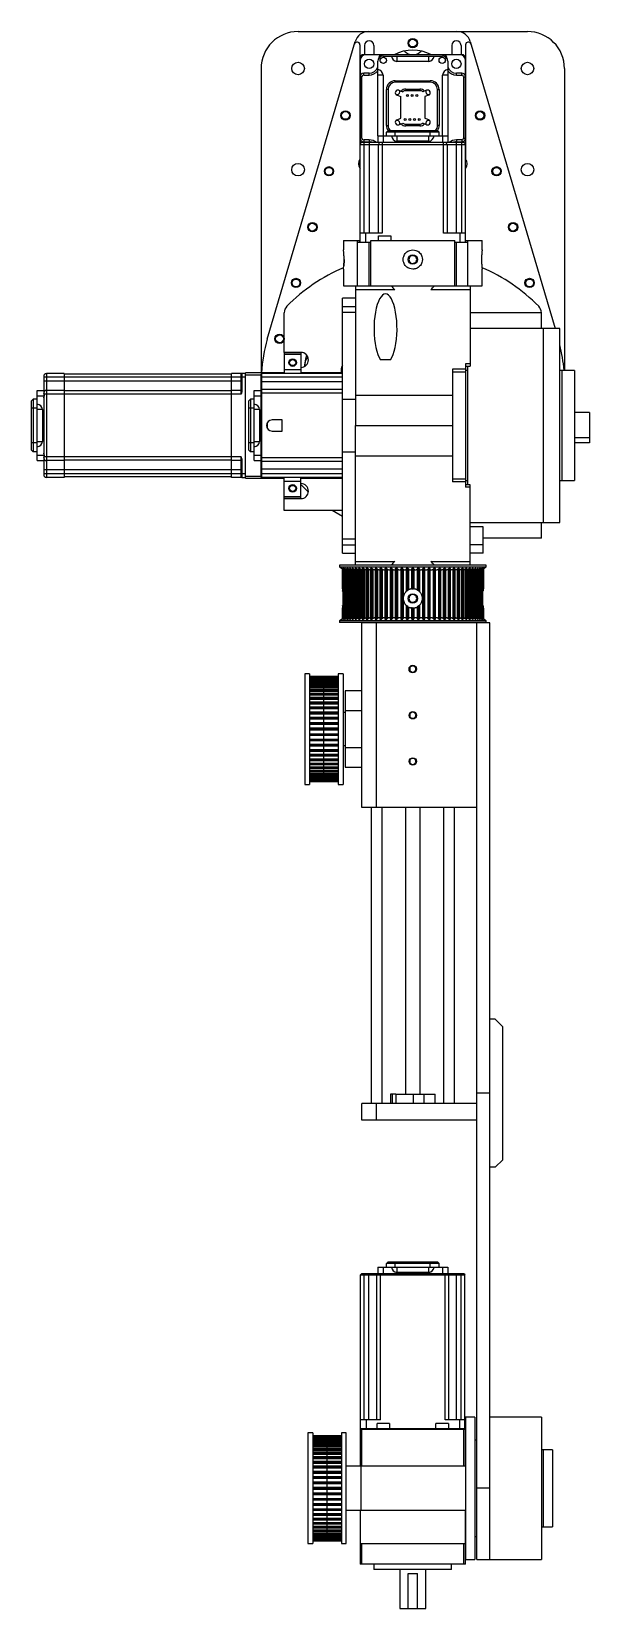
# Model space of a CAD drawing. Header units: millimetres. Extents: x -261 to 41, y -898 to -44.
import ezdxf

# ---------------------------------------------------------------- set-up
doc = ezdxf.new("R2010")
doc.units = ezdxf.units.MM

msp = doc.modelspace()

# ---------------------------------------------------------------- linework, layer by layer
at = {"color": 7, "linetype": 'Continuous', "lineweight": 25}
for p, q in [((-133.54, -210.82), (-85.98, -49.78)), ((-116.9, -44.41), (7.1, -44.41)), ((-23.82, -49.78), (22.04, -205.05)), ((-83.45, -51.58), (-83.45, -113.42)), ((-83.4, -57.99), (-82.4, -56.99)), ((-83.4, -57.99), (-83.4, -105.49)), ((-27.4, -56.99), (-82.4, -56.99)), ((-80.98, -51.92), (-80.98, -56.99)), ((-75.96, -51.92), (-75.96, -56.99)), ((-73.47, -58.99), (-73.47, -59.17)), ((-73.36, -58.99), (-73.47, -58.99)), ((-72.47, -60.37), (-72.47, -59.61)), ((-71.47, -57.73), (-71.47, -56.99)), ((-71, -57.69), (-38.8, -57.69)), ((-63.5, -57.69), (-63.5, -60.57)), ((-46.3, -60.57), (-46.3, -57.69)), ((-38.33, -57.73), (-38.33, -56.99)), ((-37.33, -59.61), (-37.33, -60.37)), ((-36.44, -58.99), (-36.33, -58.99)), ((-36.33, -59.17), (-36.33, -58.99)), ((-33.84, -51.92), (-33.84, -56.99)), ((-28.82, -51.92), (-28.82, -56.99)), ((-27.4, -56.99), (-26.4, -57.99)), ((-26.4, -112.99), (-26.4, -57.99)), ((-26.35, -51.58), (-26.35, -113.42)), ((-136.9, -64.41), (-136.9, -229.05)), ((-81.4, -67.92), (-81.4, -66.92)), ((-78.47, -66.92), (-81.4, -66.92)), ((-81.4, -67.92), (-78.47, -67.92)), ((-78.47, -67.92), (-78.47, -66.92)), ((-73.8, -100.9), (-73.8, -60.49)), ((-70.92, -67.99), (-73.8, -67.99)), ((-70.92, -67.99), (-70.92, -100.9)), ((-46.3, -60.57), (-63.5, -60.57)), ((-38.88, -100.9), (-38.88, -67.99)), ((-36, -67.99), (-38.88, -67.99)), ((-36, -60.49), (-36, -104.5)), ((-31.33, -67.92), (-31.33, -66.92)), ((-28.4, -66.92), (-31.33, -66.92)), ((-31.33, -67.92), (-28.4, -67.92)), ((-28.4, -67.92), (-28.4, -66.92)), ((27.1, -64.41), (27.1, -227.75)), ((-82.4, -68.92), (-83.4, -68.92)), ((-82.4, -102.06), (-82.4, -68.92)), ((-68.27, -75.79), (-69.15, -75.79)), ((-69.15, -95.19), (-69.15, -75.79)), ((-68.27, -75.79), (-68.27, -95.19)), ((-64.35, -71.87), (-64.35, -70.99)), ((-64.35, -70.99), (-45.45, -70.99)), ((-45.45, -71.87), (-64.35, -71.87)), ((-62.37, -76.14), (-60.3, -76.96)), ((-58.71, -75.56), (-58.71, -76.44)), ((-58.71, -75.56), (-51.09, -75.56)), ((-51.09, -76.44), (-58.71, -76.44)), ((-51.09, -75.56), (-51.09, -76.44)), ((-47.43, -76.14), (-49.5, -76.96)), ((-45.45, -71.87), (-45.45, -70.99)), ((-41.53, -95.19), (-41.53, -75.79)), ((-41.53, -75.79), (-40.65, -75.79)), ((-40.65, -75.79), (-40.65, -95.19)), ((-27.4, -68.92), (-27.4, -102.06)), ((-27.4, -68.92), (-26.4, -68.92)), ((-63.43, -78.84), (-61.41, -79.63)), ((-61.41, -91.34), (-61.41, -79.63)), ((-46.37, -78.84), (-48.39, -79.63)), ((-48.39, -79.63), (-48.39, -91.34)), ((-63.43, -92.14), (-61.41, -91.34)), ((-46.37, -92.14), (-48.39, -91.34)), ((-82.4, -102.06), (-83.4, -102.06)), ((-73.8, -100.9), (-36, -100.9)), ((-73.8, -100.9), (-73.8, -104.5)), ((-71, -100.9), (-71, -104.5)), ((-69.15, -95.19), (-68.27, -95.19)), ((-69.15, -98.78), (-68.27, -97.9)), ((-69.15, -100.9), (-69.15, -98.78)), ((-40.65, -98.78), (-69.15, -98.78)), ((-68.27, -97.9), (-41.53, -97.9)), ((-64.35, -100.9), (-64.35, -97.9)), ((-63.5, -100.9), (-63.5, -103.78)), ((-62.37, -94.84), (-60.3, -94.02)), ((-58.71, -94.54), (-58.71, -95.42)), ((-58.71, -94.54), (-51.09, -94.54)), ((-51.09, -95.42), (-58.71, -95.42)), ((-51.09, -94.54), (-51.09, -95.42)), ((-47.43, -94.84), (-49.5, -94.02)), ((-46.3, -103.78), (-46.3, -100.9)), ((-45.45, -100.9), (-45.45, -97.9)), ((-40.65, -95.19), (-41.53, -95.19)), ((-40.65, -98.78), (-41.53, -97.9)), ((-40.65, -100.9), (-40.65, -98.78)), ((-38.8, -100.9), (-38.8, -104.5)), ((-36, -100.9), (-36, -104.5)), ((-27.4, -102.06), (-26.4, -102.06)), ((-83.4, -158.5), (-83.4, -105.5)), ((-83.4, -105.5), (-26.4, -105.5)), ((-27.4, -104.5), (-82.4, -104.5)), ((-78.47, -103.06), (-81.4, -103.06)), ((-81.4, -103.06), (-81.4, -104.06)), ((-81.4, -104.06), (-78.47, -104.06)), ((-81.4, -104.5), (-81.4, -153.5)), ((-78.47, -103.06), (-78.47, -104.06)), ((-78.47, -104.5), (-78.47, -153.5)), ((-73.47, -153.5), (-73.47, -105.5)), ((-71.47, -104.5), (-71.47, -153.5)), ((-46.3, -103.78), (-63.5, -103.78)), ((-38.33, -153.5), (-38.33, -104.5)), ((-36.33, -105.5), (-36.33, -153.5)), ((-36, -102.99), (-36, -102.99)), ((-28.4, -103.06), (-31.33, -103.06)), ((-31.33, -103.06), (-31.33, -104.06)), ((-31.33, -104.06), (-28.4, -104.06)), ((-31.33, -153.5), (-31.33, -104.5)), ((-28.4, -103.06), (-28.4, -104.06)), ((-28.4, -153.5), (-28.4, -104.5)), ((-26.4, -158.5), (-26.4, -105.5)), ((-26.4, -112.99), (-26.4, -112.99)), ((-71.47, -153.5), (-83.4, -153.5)), ((-80.4, -153.5), (-80.4, -158.5)), ((-26.4, -153.5), (-38.33, -153.5)), ((-29.4, -153.5), (-29.4, -158.5)), ((-92.4, -157.5), (-92.4, -162.55)), ((-92.4, -157.5), (-83.45, -157.5)), ((-84.72, -182), (-84.72, -157.5)), ((-77.64, -158.5), (-84.72, -158.5)), ((-83.45, -158.5), (-83.45, -157.5)), ((-78.47, -182), (-78.47, -158.5)), ((-77.64, -182), (-77.64, -157.5)), ((-77.64, -157.5), (-32.16, -157.5)), ((-73.47, -155), (-66.77, -155)), ((-73.47, -157.5), (-73.47, -155)), ((-66.77, -155), (-66.77, -157.5)), ((-32.16, -182), (-32.16, -157.5)), ((-25.08, -158.5), (-32.16, -158.5)), ((-31.33, -182), (-31.33, -158.5)), ((-26.35, -157.5), (-17.4, -157.5)), ((-26.35, -158.5), (-26.35, -157.5)), ((-25.08, -182), (-25.08, -157.5)), ((-17.4, -162.55), (-17.4, -157.5)), ((-92.4, -172.95), (-92.4, -182)), ((-17.4, -182), (-17.4, -172.95)), ((-92.4, -182), (-17.4, -182)), ((-87.3, -182.05), (-22.5, -182.05)), ((-85.9, -182.05), (-85.9, -257.52)), ((-85.9, -184.05), (-64.66, -184.05)), ((-45.14, -184.05), (-23.9, -184.05)), ((-23.9, -182.05), (-23.9, -225.46)), ((-85.9, -188.61), (-92.9, -188.61)), ((-92.9, -326.54), (-92.9, -188.61)), ((-92.9, -193.09), (-85.9, -193.09)), ((-92.9, -196.2), (-85.9, -196.2)), ((-124.4, -218), (-124.4, -196.55)), ((14.6, -196.55), (-23.9, -196.55)), ((14.6, -205.05), (14.6, -196.55)), ((24.6, -205.05), (-23.9, -205.05)), ((15.6, -205.05), (15.6, -310.05)), ((24.6, -310.05), (24.6, -205.05)), ((-124.4, -218), (-115.4, -218)), ((-124.35, -218.05), (-124.35, -229.35)), ((-115.35, -218.05), (-124.35, -218.05)), ((-115.35, -218.05), (-124.35, -218.05)), ((-115.35, -219.05), (-124.35, -219.05)), ((-115.29, -218), (-115.35, -218.21)), ((-115.35, -218.05), (-115.35, -229.35)), ((-252.9, -229.45), (-252.9, -285.65)), ((-243.4, -229.45), (-252.9, -229.45)), ((-243.4, -229.45), (-243.4, -285.65)), ((-152.9, -229.7), (-243.4, -229.7)), ((-145.4, -229.45), (-152.9, -229.45)), ((-152.9, -285.65), (-152.9, -229.45)), ((-147.65, -240.55), (-147.65, -229.45)), ((-147.4, -229.45), (-147.4, -239.52)), ((-124.35, -229.05), (-145.4, -229.05)), ((-145.4, -286.05), (-145.4, -229.05)), ((-145.4, -230.05), (-137, -230.05)), ((-137, -229.85), (-136.5, -229.35)), ((-137, -229.85), (-137, -285.25)), ((-136.5, -285.75), (-136.5, -229.35)), ((-92.9, -229.35), (-136.5, -229.35)), ((-125.4, -229.35), (-125.4, -229.05)), ((-115.35, -227.34), (-124.35, -227.34)), ((-92.9, -229.05), (-115.35, -229.05)), ((-66.87, -222.05), (-72.43, -222.05)), ((-33.4, -227.14), (-33.4, -287.96)), ((-26.4, -227.14), (-33.4, -227.14)), ((-33.4, -228.45), (-26.4, -228.45)), ((-23.9, -224.14), (-26.4, -224.14)), ((-26.4, -224.14), (-26.4, -290.96)), ((-26.4, -225.46), (-23.9, -225.46)), ((-25.4, -227.75), (-26.4, -227.75)), ((-25.4, -225.46), (-25.4, -289.64)), ((25.6, -227.75), (24.6, -227.75)), ((32.6, -227.75), (25.6, -227.75)), ((25.6, -227.75), (25.6, -287.34)), ((32.6, -227.75), (32.6, -287.34)), ((-258, -238.65), (-254.4, -238.65)), ((-258, -276.45), (-258, -238.65)), ((-254.4, -230.95), (-254.4, -284.15)), ((-145.4, -231.45), (-254.4, -231.45)), ((-147.4, -233.55), (-254.4, -233.55)), ((-243.4, -238.55), (-252.9, -238.55)), ((-152.9, -238.8), (-243.4, -238.8)), ((-147.65, -238.55), (-152.9, -238.55)), ((-140.6, -238.65), (-137, -238.65)), ((-140.6, -276.45), (-140.6, -238.65)), ((-92.9, -231.35), (-137, -231.35)), ((-92.9, -233.85), (-137, -233.85)), ((-137, -238.6), (-136.5, -238.1)), ((-92.9, -238.1), (-136.5, -238.1)), ((-260.12, -243.3), (-261, -244.18)), ((-261, -270.92), (-261, -244.18)), ((-258, -243.3), (-260.12, -243.3)), ((-260.12, -243.3), (-260.12, -271.8)), ((-258, -241.45), (-254.4, -241.45)), ((-147.65, -240.55), (-254.27, -240.55)), ((-142.72, -243.3), (-143.6, -244.18)), ((-143.6, -270.92), (-143.6, -244.18)), ((-140.6, -243.3), (-142.72, -243.3)), ((-142.72, -243.3), (-142.72, -271.8)), ((-140.6, -241.45), (-137, -241.45)), ((-92.9, -240.1), (-137, -240.1)), ((-92.9, -243.36), (-85.9, -243.36)), ((-85.9, -241.07), (-33.4, -241.07)), ((-258, -248.1), (-261, -248.1)), ((-255.12, -248.95), (-258, -248.95)), ((-255.12, -248.95), (-255.12, -266.15)), ((-140.6, -248.1), (-143.6, -248.1)), ((-137.72, -248.95), (-140.6, -248.95)), ((-137.72, -248.95), (-137.72, -266.15)), ((-133.5, -259.21), (-133.5, -255.89)), ((-125.5, -254.55), (-131, -254.55)), ((-125.5, -260.55), (-125.5, -254.55)), ((40.6, -250.55), (32.6, -250.55)), ((40.6, -250.55), (40.6, -266.85)), ((-131, -260.55), (-125.5, -260.55)), ((-85.9, -257.52), (-33.4, -257.52)), ((-85.9, -333.05), (-85.9, -257.57)), ((-85.9, -257.57), (-33.4, -257.57)), ((-83.4, -257.52), (-83.4, -257.57)), ((-82.4, -257.57), (-82.4, -257.52)), ((-74.91, -257.52), (-74.91, -257.57)), ((-34.89, -257.57), (-34.89, -257.52)), ((32.6, -264.09), (40.6, -264.09)), ((-258, -267), (-261, -267)), ((-260.12, -271.8), (-261, -270.92)), ((-258, -271.8), (-260.12, -271.8)), ((-258, -266.15), (-255.12, -266.15)), ((-140.6, -267), (-143.6, -267)), ((-142.72, -271.8), (-143.6, -270.92)), ((-140.6, -271.8), (-142.72, -271.8)), ((-140.6, -266.15), (-137.72, -266.15)), ((-92.9, -271.79), (-85.9, -271.79)), ((40.6, -266.85), (32.6, -266.85)), ((-258, -273.65), (-254.4, -273.65)), ((-258, -276.45), (-254.4, -276.45)), ((-147.65, -274.55), (-254.27, -274.55)), ((-243.4, -276.55), (-252.9, -276.55)), ((-152.9, -276.3), (-243.4, -276.3)), ((-147.65, -276.55), (-152.9, -276.55)), ((-147.4, -275.58), (-147.65, -274.55)), ((-147.65, -285.65), (-147.65, -274.55)), ((-147.4, -275.58), (-147.4, -285.65)), ((-140.6, -273.65), (-137, -273.65)), ((-140.6, -276.45), (-137, -276.45)), ((-92.9, -275), (-137, -275)), ((-137, -276.5), (-136.5, -277)), ((-92.9, -281.25), (-137, -281.25)), ((-92.9, -277), (-136.5, -277)), ((-85.9, -274.02), (-33.4, -274.02)), ((-147.4, -281.55), (-254.4, -281.55)), ((-145.4, -283.65), (-254.4, -283.65)), ((-243.4, -285.65), (-252.9, -285.65)), ((-152.9, -285.4), (-243.4, -285.4)), ((-147.65, -285.65), (-152.9, -285.65)), ((-147.4, -285.65), (-145.4, -285.65)), ((-137, -285.05), (-145.4, -285.05)), ((-145.4, -286.05), (-124.35, -286.05)), ((-92.9, -283.75), (-137, -283.75)), ((-137, -285.25), (-136.5, -285.75)), ((-92.9, -285.75), (-136.5, -285.75)), ((-125.4, -286.05), (-125.4, -285.75)), ((-124.35, -297.05), (-124.35, -285.75)), ((-115.35, -287.76), (-124.35, -287.76)), ((-115.35, -297.05), (-115.35, -285.75)), ((-115.35, -286.05), (-92.9, -286.05)), ((-26.4, -286.64), (-33.4, -286.64)), ((-26.4, -287.96), (-33.4, -287.96)), ((-26.4, -287.34), (-25.4, -287.34)), ((-23.9, -289.64), (-26.4, -289.64)), ((-23.9, -333.05), (-23.9, -289.64)), ((24.6, -287.34), (25.6, -287.34)), ((25.6, -287.34), (32.6, -287.34)), ((-124.4, -303.55), (-124.4, -297.1)), ((-124.4, -297.1), (-115.4, -297.1)), ((-115.35, -296.05), (-124.35, -296.05)), ((-115.35, -297.05), (-124.35, -297.05)), ((-115.35, -297.05), (-124.35, -297.05)), ((-23.9, -290.96), (-26.4, -290.96)), ((-92.9, -303.55), (-124.4, -303.55)), ((-23.9, -310.05), (24.6, -310.05)), ((-16.9, -312.38), (-23.9, -312.38)), ((-16.9, -326.54), (-16.9, -312.38)), ((14.6, -318.55), (14.6, -310.05)), ((-92.9, -318.95), (-85.9, -318.95)), ((-92.9, -322.06), (-85.9, -322.06)), ((-16.9, -322.06), (-23.9, -322.06)), ((14.6, -318.55), (-16.9, -318.55)), ((-92.9, -326.54), (-85.9, -326.54)), ((-85.9, -331.05), (-64.66, -331.05)), ((-45.14, -331.05), (-23.9, -331.05)), ((-16.9, -326.54), (-23.9, -326.54)), ((-94.58, -333.1), (-94.58, -334.05)), ((-15.22, -333.1), (-94.58, -333.1)), ((-94.58, -334.05), (-93.08, -334.91)), ((-94.58, -334.05), (-15.22, -334.05)), ((-93.08, -334.91), (-93.08, -345.94)), ((-93.08, -334.91), (-93.08, -334.91)), ((-93.08, -334.91), (-93.08, -345.91)), ((-92.99, -334.89), (-92.99, -346.67)), ((-92.94, -334.91), (-92.99, -334.91)), ((-92.99, -334.91), (-92.99, -346.65)), ((-92.94, -334.91), (-92.94, -347.08)), ((-92.66, -335.15), (-92.78, -335.09)), ((-92.66, -334.89), (-92.66, -362.31)), ((-92.56, -334.91), (-92.66, -334.91)), ((-92.66, -334.91), (-92.66, -362.28)), ((-92.56, -334.91), (-92.56, -362.28)), ((-92.11, -335.15), (-92.21, -335.09)), ((-92.21, -335.09), (-92.21, -362.11)), ((-92.11, -334.89), (-92.11, -362.31)), ((-91.95, -334.91), (-92.1, -334.91)), ((-92.1, -334.91), (-92.1, -362.28)), ((-91.95, -334.91), (-91.95, -362.28)), ((-91.32, -335.25), (-91.59, -335.09)), ((-91.59, -335.09), (-91.59, -362.11)), ((-91.32, -334.89), (-91.32, -362.31)), ((-91.12, -334.91), (-91.31, -334.91)), ((-91.31, -334.91), (-91.31, -362.28)), ((-91.12, -334.91), (-91.12, -362.28)), ((-90.42, -335.28), (-90.73, -335.09)), ((-90.73, -335.09), (-90.73, -362.11)), ((-90.42, -335.28), (-90.42, -361.91)), ((-90.31, -334.89), (-90.31, -362.31)), ((-90.06, -334.91), (-90.29, -334.91)), ((-90.29, -334.91), (-90.29, -362.28)), ((-90.06, -334.91), (-90.06, -362.28)), ((-89.35, -335.28), (-89.66, -335.09)), ((-89.66, -335.09), (-89.66, -362.11)), ((-89.09, -335.43), (-89.35, -335.28)), ((-89.35, -335.28), (-89.35, -361.91)), ((-89.09, -334.89), (-89.09, -362.31)), ((-88.78, -334.91), (-89.06, -334.91)), ((-89.06, -334.91), (-89.06, -362.28)), ((-88.78, -334.91), (-88.78, -362.28)), ((-88.08, -335.28), (-88.37, -335.09)), ((-88.37, -335.09), (-88.37, -362.11)), ((-88.08, -335.28), (-88.08, -361.91)), ((-87.66, -334.89), (-87.66, -362.31)), ((-87.29, -334.91), (-87.62, -334.91)), ((-87.62, -334.91), (-87.62, -362.28)), ((-22.5, -333.05), (-87.3, -333.05)), ((-87.29, -334.91), (-87.29, -362.28)), ((-86.59, -335.28), (-86.88, -335.09)), ((-86.88, -335.09), (-86.88, -362.11)), ((-86.59, -335.28), (-86.59, -361.91)), ((-86.03, -334.89), (-86.03, -362.31)), ((-85.61, -334.91), (-85.97, -334.91)), ((-85.97, -334.91), (-85.97, -362.28)), ((-85.61, -334.91), (-85.61, -362.28)), ((-84.92, -335.28), (-85.19, -335.09)), ((-85.19, -335.09), (-85.19, -362.11)), ((-84.92, -335.28), (-84.92, -361.91)), ((-84.2, -334.89), (-84.2, -362.31)), ((-83.73, -334.91), (-84.13, -334.91)), ((-84.13, -334.91), (-84.13, -362.28)), ((-83.73, -334.91), (-83.73, -362.28)), ((-83.05, -335.28), (-83.31, -335.09)), ((-83.31, -335.09), (-83.31, -362.11)), ((-83.05, -335.28), (-83.05, -361.91)), ((-82.2, -334.89), (-82.2, -362.31)), ((-81.68, -334.91), (-82.12, -334.91)), ((-82.12, -334.91), (-82.12, -362.28)), ((-81.68, -334.91), (-81.68, -362.28)), ((-81.02, -335.28), (-81.25, -335.09)), ((-81.25, -335.09), (-81.25, -362.11)), ((-81.02, -335.28), (-81.02, -361.91)), ((-80.04, -334.89), (-80.04, -362.31)), ((-79.46, -334.91), (-79.93, -334.91)), ((-79.93, -334.91), (-79.93, -362.28)), ((-79.46, -334.91), (-79.46, -362.28)), ((-78.82, -335.28), (-79.04, -335.09)), ((-79.04, -335.09), (-79.04, -362.11)), ((-78.82, -335.28), (-78.82, -361.91)), ((-77.71, -334.89), (-77.71, -362.31)), ((-77.09, -334.91), (-77.59, -334.91)), ((-77.59, -334.91), (-77.59, -362.28)), ((-77.09, -334.91), (-77.09, -362.28)), ((-76.48, -335.28), (-76.67, -335.09)), ((-76.67, -335.09), (-76.67, -362.11)), ((-76.48, -335.28), (-76.48, -361.91)), ((-75.25, -334.89), (-75.25, -362.31)), ((-74.59, -334.91), (-75.11, -334.91)), ((-75.11, -334.91), (-75.11, -362.28)), ((-74.59, -334.91), (-74.59, -362.28)), ((-74, -335.28), (-74.17, -335.09)), ((-74.17, -335.09), (-74.17, -362.11)), ((-74, -335.28), (-74, -361.91)), ((-72.67, -334.89), (-72.67, -362.31)), ((-71.96, -334.91), (-72.51, -334.91)), ((-72.51, -334.91), (-72.51, -362.28)), ((-71.96, -334.91), (-71.96, -362.28)), ((-71.41, -335.28), (-71.55, -335.09)), ((-71.55, -335.09), (-71.55, -362.11)), ((-71.41, -335.28), (-71.41, -361.91)), ((-69.98, -334.89), (-69.98, -362.31)), ((-69.23, -334.91), (-69.8, -334.91)), ((-69.8, -334.91), (-69.8, -362.28)), ((-69.23, -334.91), (-69.23, -362.28)), ((-68.71, -335.28), (-68.83, -335.09)), ((-68.83, -335.09), (-68.83, -362.11)), ((-68.71, -335.28), (-68.71, -361.91)), ((-67.2, -334.89), (-67.2, -362.31)), ((-66.4, -334.91), (-66.99, -334.91)), ((-66.99, -334.91), (-66.99, -362.28)), ((-66.4, -334.91), (-66.4, -362.28)), ((-65.93, -335.28), (-66.03, -335.09)), ((-66.03, -335.09), (-66.03, -362.11)), ((-65.93, -335.28), (-65.93, -361.91)), ((-64.34, -334.89), (-64.34, -362.31)), ((-63.51, -334.91), (-64.11, -334.91)), ((-64.11, -334.91), (-64.11, -362.28)), ((-63.51, -334.91), (-63.51, -362.28)), ((-63.08, -335.28), (-63.15, -335.09)), ((-63.15, -335.09), (-63.15, -362.11)), ((-63.08, -335.28), (-63.08, -361.91)), ((-61.43, -334.89), (-61.43, -362.31)), ((-60.57, -334.91), (-61.18, -334.91)), ((-61.18, -334.91), (-61.18, -362.28)), ((-60.57, -334.91), (-60.57, -362.28)), ((-60.18, -335.28), (-60.23, -335.09)), ((-60.23, -335.09), (-60.23, -362.11)), ((-60.18, -335.28), (-60.18, -361.91)), ((-58.48, -335.07), (-58.48, -347.35)), ((-57.59, -334.91), (-58.2, -334.91)), ((-58.2, -334.91), (-58.2, -347.08)), ((-57.59, -334.91), (-57.59, -346.65)), ((-57.25, -335.28), (-57.27, -335.09)), ((-57.27, -335.09), (-57.27, -346.47)), ((-57.25, -335.28), (-57.25, -346.46)), ((-55.51, -335.09), (-55.51, -345.93)), ((-54.59, -334.91), (-55.21, -334.91)), ((-55.21, -334.91), (-55.21, -345.91)), ((-54.59, -334.91), (-54.59, -345.91)), ((-54.29, -335.09), (-54.29, -345.93)), ((-52.53, -335.09), (-52.55, -335.28)), ((-52.55, -335.28), (-52.55, -346.46)), ((-52.53, -335.09), (-52.53, -346.47)), ((-51.6, -334.91), (-52.21, -334.91)), ((-52.21, -334.91), (-52.21, -346.65)), ((-51.6, -334.91), (-51.6, -347.08)), ((-51.32, -335.09), (-51.32, -347.32)), ((-49.57, -335.09), (-49.62, -335.28)), ((-49.62, -335.28), (-49.62, -361.91)), ((-49.57, -335.09), (-49.57, -362.11)), ((-48.62, -334.91), (-49.23, -334.91)), ((-49.23, -334.91), (-49.23, -362.28)), ((-48.62, -334.91), (-48.62, -362.28)), ((-48.37, -362.31), (-48.37, -334.89)), ((-46.65, -335.09), (-46.72, -335.28)), ((-46.72, -335.28), (-46.72, -361.91)), ((-46.65, -335.09), (-46.65, -362.11)), ((-45.69, -334.91), (-46.29, -334.91)), ((-46.29, -334.91), (-46.29, -362.28)), ((-45.69, -334.91), (-45.69, -362.28)), ((-45.46, -362.31), (-45.46, -334.89)), ((-43.77, -335.09), (-43.87, -335.28)), ((-43.87, -335.28), (-43.87, -361.91)), ((-43.77, -335.09), (-43.77, -362.11)), ((-42.81, -334.91), (-43.4, -334.91)), ((-43.4, -334.91), (-43.4, -362.28)), ((-42.81, -334.91), (-42.81, -362.28)), ((-42.6, -362.31), (-42.6, -334.89)), ((-40.97, -335.09), (-41.09, -335.28)), ((-41.09, -335.28), (-41.09, -361.91)), ((-40.97, -335.09), (-40.97, -362.11)), ((-40, -334.91), (-40.58, -334.91)), ((-40.58, -334.91), (-40.58, -362.28)), ((-40, -334.91), (-40, -362.28)), ((-39.82, -362.31), (-39.82, -334.89)), ((-38.25, -335.09), (-38.39, -335.28)), ((-38.39, -335.28), (-38.39, -361.91)), ((-38.25, -335.09), (-38.25, -362.11)), ((-37.29, -334.91), (-37.84, -334.91)), ((-37.84, -334.91), (-37.84, -362.28)), ((-37.29, -334.91), (-37.29, -362.28)), ((-37.13, -362.31), (-37.13, -334.89)), ((-35.63, -335.09), (-35.8, -335.28)), ((-35.8, -335.28), (-35.8, -361.91)), ((-35.63, -335.09), (-35.63, -362.11)), ((-34.69, -334.91), (-35.21, -334.91)), ((-35.21, -334.91), (-35.21, -362.28)), ((-34.69, -334.91), (-34.69, -362.28)), ((-34.55, -362.31), (-34.55, -334.89)), ((-33.13, -335.09), (-33.32, -335.28)), ((-33.32, -335.28), (-33.32, -361.91)), ((-33.13, -335.09), (-33.13, -362.11)), ((-32.21, -334.91), (-32.71, -334.91)), ((-32.71, -334.91), (-32.71, -362.28)), ((-32.21, -334.91), (-32.21, -362.28)), ((-32.09, -362.31), (-32.09, -334.89)), ((-30.76, -335.09), (-30.98, -335.28)), ((-30.98, -335.28), (-30.98, -361.91)), ((-30.76, -335.09), (-30.76, -362.11)), ((-29.87, -334.91), (-30.34, -334.91)), ((-30.34, -334.91), (-30.34, -362.28)), ((-29.87, -334.91), (-29.87, -362.28)), ((-29.77, -362.31), (-29.77, -334.89)), ((-28.55, -335.09), (-28.78, -335.28)), ((-28.78, -335.28), (-28.78, -361.91)), ((-28.55, -335.09), (-28.55, -362.11)), ((-27.68, -334.91), (-28.12, -334.91)), ((-28.12, -334.91), (-28.12, -362.28)), ((-27.68, -334.91), (-27.68, -362.28)), ((-27.6, -362.31), (-27.6, -334.89)), ((-26.49, -335.09), (-26.75, -335.28)), ((-26.75, -335.28), (-26.75, -361.91)), ((-26.49, -335.09), (-26.49, -362.11)), ((-25.67, -334.91), (-26.07, -334.91)), ((-26.07, -334.91), (-26.07, -362.28)), ((-25.67, -334.91), (-25.67, -362.28)), ((-25.6, -362.31), (-25.6, -334.89)), ((-24.61, -335.09), (-24.88, -335.28)), ((-24.88, -335.28), (-24.88, -361.91)), ((-24.61, -335.09), (-24.61, -362.11)), ((-23.83, -334.91), (-24.19, -334.91)), ((-24.19, -334.91), (-24.19, -362.28)), ((-23.83, -334.91), (-23.83, -362.28)), ((-23.77, -362.31), (-23.77, -334.89)), ((-22.92, -335.09), (-23.21, -335.28)), ((-23.21, -335.28), (-23.21, -361.91)), ((-22.92, -335.09), (-22.92, -362.11)), ((-22.18, -334.91), (-22.51, -334.91)), ((-22.51, -334.91), (-22.51, -362.28)), ((-22.18, -334.91), (-22.18, -362.28)), ((-22.14, -362.31), (-22.14, -334.89)), ((-21.43, -335.09), (-21.73, -335.28)), ((-21.73, -335.28), (-21.73, -361.91)), ((-21.43, -335.09), (-21.43, -362.11)), ((-20.74, -334.91), (-21.02, -334.91)), ((-21.02, -334.91), (-21.02, -362.28)), ((-20.74, -334.91), (-20.74, -362.28)), ((-20.71, -362.31), (-20.71, -334.89)), ((-20.45, -335.28), (-20.71, -335.43)), ((-20.14, -335.09), (-20.45, -335.28)), ((-20.45, -335.28), (-20.45, -361.91)), ((-20.14, -335.09), (-20.14, -362.11)), ((-19.51, -334.91), (-19.74, -334.91)), ((-19.74, -334.91), (-19.74, -362.28)), ((-19.51, -334.91), (-19.51, -362.28)), ((-19.49, -362.31), (-19.49, -334.89)), ((-19.07, -335.09), (-19.38, -335.28)), ((-19.38, -335.28), (-19.38, -361.91)), ((-19.07, -335.09), (-19.07, -362.11)), ((-18.49, -334.91), (-18.68, -334.91)), ((-18.68, -334.91), (-18.68, -362.28)), ((-18.49, -334.91), (-18.49, -362.28)), ((-18.48, -362.31), (-18.48, -334.89)), ((-18.21, -335.09), (-18.48, -335.25)), ((-18.21, -335.09), (-18.21, -362.11)), ((-17.7, -334.91), (-17.85, -334.91)), ((-17.85, -334.91), (-17.85, -362.28)), ((-17.7, -334.91), (-17.7, -362.28)), ((-17.69, -362.31), (-17.69, -334.89)), ((-17.59, -335.09), (-17.69, -335.15)), ((-17.59, -335.09), (-17.59, -362.11)), ((-17.14, -334.91), (-17.24, -334.91)), ((-17.24, -334.91), (-17.24, -362.28)), ((-17.14, -362.31), (-17.14, -334.89)), ((-17.14, -334.91), (-17.14, -362.28)), ((-16.81, -334.91), (-16.86, -334.91)), ((-16.86, -334.91), (-16.86, -347.08)), ((-16.81, -346.67), (-16.81, -334.89)), ((-16.81, -334.91), (-16.81, -346.65)), ((-16.72, -334.91), (-15.22, -334.05)), ((-16.72, -345.94), (-16.72, -334.91)), ((-16.72, -334.91), (-16.72, -334.91)), ((-16.72, -334.91), (-16.72, -345.91)), ((-15.22, -334.05), (-15.22, -333.1)), ((-92.99, -346.65), (-92.94, -347.08)), ((-58.2, -347.08), (-57.59, -346.65)), ((-57.27, -346.47), (-57.25, -346.46)), ((-52.53, -346.47), (-52.55, -346.46)), ((-52.21, -346.65), (-51.6, -347.08)), ((-16.86, -347.08), (-16.81, -346.65)), ((-16.72, -345.91), (-16.72, -345.9)), ((-93.08, -356.26), (-93.08, -362.28)), ((-93.08, -356.29), (-93.08, -356.3)), ((-93.08, -356.29), (-93.08, -362.28)), ((-92.94, -355.11), (-92.99, -355.55)), ((-92.99, -355.53), (-92.99, -362.31)), ((-92.99, -355.55), (-92.99, -362.28)), ((-92.94, -355.11), (-92.94, -362.28)), ((-58.48, -354.85), (-58.48, -362.12)), ((-58.2, -355.11), (-58.2, -362.28)), ((-57.59, -355.55), (-58.2, -355.11)), ((-57.59, -355.55), (-57.59, -362.28)), ((-57.27, -355.73), (-57.27, -362.11)), ((-57.25, -355.74), (-57.27, -355.73)), ((-57.25, -355.74), (-57.25, -361.91)), ((-55.51, -356.26), (-55.51, -362.11)), ((-55.21, -356.29), (-55.21, -362.28)), ((-54.59, -356.29), (-54.59, -362.28)), ((-54.29, -356.26), (-54.29, -362.11)), ((-52.55, -355.74), (-52.53, -355.73)), ((-52.55, -355.74), (-52.55, -361.91)), ((-52.53, -355.73), (-52.53, -362.11)), ((-51.6, -355.11), (-52.21, -355.55)), ((-52.21, -355.55), (-52.21, -362.28)), ((-51.6, -355.11), (-51.6, -362.28)), ((-51.32, -354.87), (-51.32, -362.11)), ((-16.81, -355.55), (-16.86, -355.11)), ((-16.86, -355.11), (-16.86, -362.28)), ((-16.81, -362.31), (-16.81, -355.53)), ((-16.81, -355.55), (-16.81, -362.28)), ((-16.72, -362.28), (-16.72, -356.26)), ((-16.72, -356.29), (-16.72, -362.28)), ((-93.08, -362.28), (-94.58, -363.15)), ((-94.58, -363.15), (-94.58, -364.1)), ((-15.22, -363.15), (-94.58, -363.15)), ((-15.22, -364.1), (-94.58, -364.1)), ((-93.08, -362.28), (-93.08, -362.28)), ((-92.99, -362.28), (-92.94, -362.28)), ((-92.78, -362.11), (-92.66, -362.04)), ((-92.66, -362.28), (-92.56, -362.28)), ((-92.21, -362.11), (-92.11, -362.05)), ((-92.1, -362.28), (-91.95, -362.28)), ((-91.59, -362.11), (-91.32, -361.95)), ((-91.31, -362.28), (-91.12, -362.28)), ((-90.73, -362.11), (-90.42, -361.91)), ((-90.29, -362.28), (-90.06, -362.28)), ((-89.66, -362.11), (-89.35, -361.91)), ((-89.35, -361.91), (-89.09, -361.77)), ((-89.06, -362.28), (-88.78, -362.28)), ((-88.37, -362.11), (-88.08, -361.91)), ((-87.62, -362.28), (-87.29, -362.28)), ((-86.88, -362.11), (-86.59, -361.91)), ((-85.97, -362.28), (-85.61, -362.28)), ((-85.19, -362.11), (-84.92, -361.91)), ((-84.13, -362.28), (-83.73, -362.28)), ((-83.31, -362.11), (-83.05, -361.91)), ((-82.4, -464.3), (-82.4, -364.3)), ((-13.3, -364.3), (-82.4, -364.3)), ((-82.12, -362.28), (-81.68, -362.28)), ((-81.25, -362.11), (-81.02, -361.91)), ((-79.93, -362.28), (-79.46, -362.28)), ((-79.04, -362.11), (-78.82, -361.91)), ((-77.59, -362.28), (-77.09, -362.28)), ((-76.67, -362.11), (-76.48, -361.91)), ((-75.11, -362.28), (-74.59, -362.28)), ((-74.91, -364.1), (-74.91, -364.3)), ((-74.46, -464.3), (-74.46, -364.3)), ((-74.17, -362.11), (-74, -361.91)), ((-72.51, -362.28), (-71.96, -362.28)), ((-71.55, -362.11), (-71.41, -361.91)), ((-69.8, -362.28), (-69.23, -362.28)), ((-68.83, -362.11), (-68.71, -361.91)), ((-66.99, -362.28), (-66.4, -362.28)), ((-66.03, -362.11), (-65.93, -361.91)), ((-64.11, -362.28), (-63.51, -362.28)), ((-63.15, -362.11), (-63.08, -361.91)), ((-61.18, -362.28), (-60.57, -362.28)), ((-60.23, -362.11), (-60.18, -361.91)), ((-58.2, -362.28), (-57.59, -362.28)), ((-57.27, -362.11), (-57.25, -361.91)), ((-55.21, -362.28), (-54.59, -362.28)), ((-52.55, -361.91), (-52.53, -362.11)), ((-52.21, -362.28), (-51.6, -362.28)), ((-49.62, -361.91), (-49.57, -362.11)), ((-49.23, -362.28), (-48.62, -362.28)), ((-46.72, -361.91), (-46.65, -362.11)), ((-46.29, -362.28), (-45.69, -362.28)), ((-43.87, -361.91), (-43.77, -362.11)), ((-43.4, -362.28), (-42.81, -362.28)), ((-41.09, -361.91), (-40.97, -362.11)), ((-40.58, -362.28), (-40, -362.28)), ((-38.39, -361.91), (-38.25, -362.11)), ((-37.84, -362.28), (-37.29, -362.28)), ((-35.8, -361.91), (-35.63, -362.11)), ((-35.21, -362.28), (-34.69, -362.28)), ((-34.89, -364.3), (-34.89, -364.1)), ((-33.32, -361.91), (-33.13, -362.11)), ((-32.71, -362.28), (-32.21, -362.28)), ((-30.98, -361.91), (-30.76, -362.11)), ((-30.34, -362.28), (-29.87, -362.28)), ((-28.78, -361.91), (-28.55, -362.11)), ((-28.12, -362.28), (-27.68, -362.28)), ((-26.75, -361.91), (-26.49, -362.11)), ((-26.07, -362.28), (-25.67, -362.28)), ((-24.88, -361.91), (-24.61, -362.11)), ((-24.19, -362.28), (-23.83, -362.28)), ((-23.21, -361.91), (-22.92, -362.11)), ((-22.51, -362.28), (-22.18, -362.28)), ((-21.73, -361.91), (-21.43, -362.11)), ((-21.02, -362.28), (-20.74, -362.28)), ((-20.71, -361.77), (-20.45, -361.91)), ((-20.45, -361.91), (-20.14, -362.11)), ((-20.3, -871.05), (-20.3, -364.3)), ((-19.74, -362.28), (-19.51, -362.28)), ((-19.38, -361.91), (-19.07, -362.11)), ((-18.68, -362.28), (-18.49, -362.28)), ((-18.48, -361.95), (-18.21, -362.11)), ((-17.85, -362.28), (-17.7, -362.28)), ((-17.69, -362.05), (-17.59, -362.11)), ((-17.24, -362.28), (-17.14, -362.28)), ((-16.86, -362.28), (-16.81, -362.28)), ((-15.22, -363.15), (-16.72, -362.28)), ((-16.72, -362.28), (-16.72, -362.28)), ((-15.22, -364.1), (-15.22, -363.15)), ((-13.3, -871.05), (-13.3, -364.3)), ((-110.7, -391.81), (-113.3, -391.81)), ((-113.3, -391.81), (-113.3, -451.69)), ((-110.7, -391.81), (-110.7, -451.69)), ((-92.6, -391.81), (-95.2, -391.81)), ((-95.2, -391.81), (-95.2, -451.69)), ((-92.6, -391.81), (-92.6, -451.69)), ((-95.2, -393.31), (-110.7, -393.31)), ((-110.7, -393.31), (-95.2, -393.31)), ((-110.7, -393.42), (-95.2, -393.42)), ((-95.2, -393.44), (-110.7, -393.44)), ((-110.7, -393.44), (-95.2, -393.44)), ((-110.7, -393.5), (-95.2, -393.5)), ((-110.7, -393.61), (-95.2, -393.61)), ((-95.2, -393.87), (-110.7, -393.87)), ((-110.7, -393.87), (-95.2, -393.87)), ((-110.7, -394), (-95.2, -394)), ((-110.7, -394.12), (-95.2, -394.12)), ((-110.7, -394.45), (-95.2, -394.45)), ((-95.2, -394.61), (-110.7, -394.61)), ((-110.7, -394.61), (-95.2, -394.61)), ((-110.7, -394.8), (-95.2, -394.8)), ((-110.7, -394.93), (-95.2, -394.93)), ((-110.7, -395.25), (-95.2, -395.25)), ((-95.2, -395.64), (-110.7, -395.64)), ((-110.7, -395.65), (-95.2, -395.65)), ((-110.7, -395.9), (-95.2, -395.9)), ((-110.7, -396.03), (-95.2, -396.03)), ((-110.7, -396.34), (-95.2, -396.34)), ((-95.2, -396.96), (-110.7, -396.96)), ((-110.7, -396.97), (-95.2, -396.97)), ((-110.7, -397.28), (-95.2, -397.28)), ((-110.7, -397.41), (-95.2, -397.41)), ((-110.7, -397.7), (-95.2, -397.7)), ((-95.2, -398.55), (-110.7, -398.55)), ((-110.7, -398.57), (-95.2, -398.57)), ((-110.7, -398.92), (-95.2, -398.92)), ((-110.7, -399.06), (-95.2, -399.06)), ((-110.7, -399.34), (-95.2, -399.34)), ((-95.2, -400.39), (-110.7, -400.39)), ((-110.7, -400.41), (-95.2, -400.41)), ((-110.7, -400.82), (-95.2, -400.82)), ((-110.7, -400.96), (-95.2, -400.96)), ((-102.95, -450.19), (-102.95, -393.31)), ((-110.7, -401.21), (-95.2, -401.21)), ((-95.2, -402.46), (-110.7, -402.46)), ((-110.7, -402.5), (-95.2, -402.5)), ((-110.7, -402.95), (-95.2, -402.95)), ((-110.7, -403.09), (-95.2, -403.09)), ((-110.7, -403.31), (-95.2, -403.31)), ((-95.2, -404.75), (-110.7, -404.75)), ((-110.7, -404.79), (-95.2, -404.79)), ((-110.7, -405.28), (-95.2, -405.28)), ((-110.7, -405.42), (-95.2, -405.42)), ((-110.7, -405.62), (-95.2, -405.62)), ((-95.2, -407.22), (-110.7, -407.22)), ((-110.7, -407.27), (-95.2, -407.27)), ((-110.7, -407.79), (-95.2, -407.79)), ((-110.7, -407.93), (-95.2, -407.93)), ((-110.7, -408.1), (-95.2, -408.1)), ((-82.4, -401.15), (-91.4, -401.15)), ((-91.4, -401.15), (-91.4, -442.35)), ((-95.2, -409.85), (-110.7, -409.85)), ((-110.7, -409.91), (-95.2, -409.91)), ((-110.7, -410.46), (-95.2, -410.46)), ((-110.7, -410.59), (-95.2, -410.59)), ((-110.7, -410.72), (-95.2, -410.72)), ((-95.2, -412.61), (-110.7, -412.61)), ((-110.7, -412.67), (-95.2, -412.67)), ((-110.7, -413.25), (-95.2, -413.25)), ((-110.7, -413.38), (-95.2, -413.38)), ((-110.7, -413.47), (-95.2, -413.47)), ((-95.2, -415.46), (-110.7, -415.46)), ((-110.7, -415.54), (-95.2, -415.54)), ((-110.7, -416.13), (-95.2, -416.13)), ((-110.7, -416.25), (-95.2, -416.25)), ((-110.7, -416.32), (-95.2, -416.32)), ((-91.4, -412.75), (-92.6, -412.75)), ((-91.4, -411.75), (-82.4, -411.75)), ((-95.2, -418.39), (-110.7, -418.39)), ((-110.7, -418.47), (-95.2, -418.47)), ((-110.7, -419.08), (-95.2, -419.08)), ((-110.7, -419.19), (-95.2, -419.19)), ((-110.7, -419.22), (-95.2, -419.22)), ((-95.2, -421.35), (-110.7, -421.35)), ((-110.7, -421.45), (-95.2, -421.45)), ((-110.7, -422.05), (-95.2, -422.05)), ((-110.7, -422.15), (-95.2, -422.15)), ((-110.7, -424.28), (-95.2, -424.28)), ((-110.7, -424.31), (-95.2, -424.31)), ((-110.7, -424.42), (-95.2, -424.42)), ((-110.7, -425.02), (-95.2, -425.02)), ((-110.7, -425.11), (-95.2, -425.11)), ((-110.7, -427.18), (-95.2, -427.18)), ((-110.7, -427.25), (-95.2, -427.25)), ((-110.7, -427.36), (-95.2, -427.36)), ((-110.7, -427.96), (-95.2, -427.96)), ((-110.7, -428.04), (-95.2, -428.04)), ((-110.7, -430.02), (-95.2, -430.02)), ((-110.7, -430.12), (-95.2, -430.12)), ((-110.7, -430.25), (-95.2, -430.25)), ((-110.7, -430.82), (-95.2, -430.82)), ((-110.7, -430.89), (-95.2, -430.89)), ((-110.7, -432.77), (-95.2, -432.77)), ((-110.7, -432.91), (-95.2, -432.91)), ((-110.7, -433.04), (-95.2, -433.04)), ((-110.7, -433.59), (-95.2, -433.59)), ((-110.7, -433.65), (-95.2, -433.65)), ((-92.6, -430.75), (-91.4, -430.75)), ((-91.4, -431.75), (-82.4, -431.75)), ((-110.7, -435.4), (-95.2, -435.4)), ((-110.7, -435.57), (-95.2, -435.57)), ((-110.7, -435.7), (-95.2, -435.7)), ((-110.7, -436.23), (-95.2, -436.23)), ((-110.7, -436.28), (-95.2, -436.28)), ((-110.7, -437.88), (-95.2, -437.88)), ((-110.7, -438.08), (-95.2, -438.08)), ((-110.7, -438.22), (-95.2, -438.22)), ((-110.7, -438.71), (-95.2, -438.71)), ((-110.7, -438.75), (-95.2, -438.75)), ((-110.7, -440.19), (-95.2, -440.19)), ((-110.7, -440.41), (-95.2, -440.41)), ((-110.7, -440.55), (-95.2, -440.55)), ((-110.7, -441), (-95.2, -441)), ((-110.7, -441.03), (-95.2, -441.03)), ((-110.7, -442.29), (-95.2, -442.29)), ((-110.7, -442.53), (-95.2, -442.53)), ((-110.7, -442.68), (-95.2, -442.68)), ((-110.7, -443.08), (-95.2, -443.08)), ((-110.7, -443.11), (-95.2, -443.11)), ((-91.4, -442.35), (-82.4, -442.35)), ((-113.3, -451.69), (-110.7, -451.69)), ((-110.7, -444.16), (-95.2, -444.16)), ((-110.7, -444.43), (-95.2, -444.43)), ((-110.7, -444.57), (-95.2, -444.57)), ((-110.7, -444.93), (-95.2, -444.93)), ((-110.7, -444.95), (-95.2, -444.95)), ((-110.7, -445.79), (-95.2, -445.79)), ((-110.7, -446.08), (-95.2, -446.08)), ((-110.7, -446.22), (-95.2, -446.22)), ((-110.7, -446.53), (-95.2, -446.53)), ((-110.7, -446.54), (-95.2, -446.54)), ((-110.7, -447.16), (-95.2, -447.16)), ((-110.7, -447.47), (-95.2, -447.47)), ((-110.7, -447.6), (-95.2, -447.6)), ((-110.7, -447.85), (-95.2, -447.85)), ((-110.7, -447.86), (-95.2, -447.86)), ((-110.7, -448.25), (-95.2, -448.25)), ((-110.7, -448.57), (-95.2, -448.57)), ((-110.7, -448.7), (-95.2, -448.7)), ((-110.7, -448.89), (-95.2, -448.89)), ((-110.7, -448.89), (-95.2, -448.89)), ((-110.7, -449.05), (-95.2, -449.05)), ((-110.7, -449.38), (-95.2, -449.38)), ((-110.7, -449.5), (-95.2, -449.5)), ((-110.7, -449.63), (-95.2, -449.63)), ((-110.7, -449.63), (-95.2, -449.63)), ((-110.7, -449.88), (-95.2, -449.88)), ((-110.7, -450), (-95.2, -450)), ((-110.7, -450.06), (-95.2, -450.06)), ((-110.7, -450.06), (-95.2, -450.06)), ((-110.7, -450.08), (-95.2, -450.08)), ((-110.7, -450.18), (-95.2, -450.18)), ((-110.7, -450.19), (-95.2, -450.19)), ((-95.2, -451.69), (-92.6, -451.69)), ((-20.3, -464.3), (-82.4, -464.3)), ((-77.46, -464.3), (-77.46, -624.3)), ((-71.46, -624.3), (-71.46, -464.3)), ((-58.9, -464.3), (-58.9, -619.3)), ((-50.9, -619.3), (-50.9, -464.3)), ((-38.34, -464.3), (-38.34, -624.3)), ((-32.34, -624.3), (-32.34, -464.3)), ((-10.3, -578.8), (-13.3, -578.8)), ((-6.3, -582.8), (-10.3, -578.8)), ((-6.3, -654.8), (-6.3, -582.8)), ((-66.95, -619.3), (-66.95, -624.3)), ((-64.1, -619.3), (-66.95, -619.3)), ((-66.11, -619.3), (-66.11, -624.3)), ((-64.1, -619.3), (-64.1, -624.3)), ((-64.1, -619.3), (-42.85, -619.3)), ((-54.77, -619.3), (-54.77, -624.3)), ((-48.96, -619.3), (-48.96, -624.3)), ((-42.85, -624.3), (-42.85, -619.3)), ((-13.3, -618.8), (-20.3, -618.8)), ((-20.3, -624.3), (-82.4, -624.3)), ((-82.4, -633.3), (-82.4, -624.3)), ((-74.46, -633.3), (-74.46, -624.3)), ((-20.3, -633.3), (-82.4, -633.3)), ((-10.3, -658.8), (-6.3, -654.8)), ((-10.3, -658.8), (-13.3, -658.8)), ((-82.6, -716.55), (-83.1, -717.05)), ((-27.2, -716.55), (-82.6, -716.55)), ((-81.1, -795.55), (-81.1, -716.55)), ((-78.6, -795.55), (-78.6, -716.55)), ((-73.85, -716.55), (-74.35, -717.05)), ((-73.8, -712.95), (-36, -712.95)), ((-73.8, -712.95), (-73.8, -716.55)), ((-72.35, -795.55), (-72.35, -716.55)), ((-71, -712.95), (-71, -716.55)), ((-69.15, -710.83), (-68.27, -709.95)), ((-40.65, -710.83), (-69.15, -710.83)), ((-69.15, -712.95), (-69.15, -710.83)), ((-68.27, -709.95), (-41.53, -709.95)), ((-64.35, -712.95), (-64.35, -709.95)), ((-63.5, -712.95), (-63.5, -715.83)), ((-46.3, -715.83), (-63.5, -715.83)), ((-46.3, -715.83), (-46.3, -712.95)), ((-45.45, -712.95), (-45.45, -709.95)), ((-40.65, -710.83), (-41.53, -709.95)), ((-40.65, -712.95), (-40.65, -710.83)), ((-38.8, -712.95), (-38.8, -716.55)), ((-37.45, -795.55), (-37.45, -716.55)), ((-36, -712.95), (-36, -716.55)), ((-35.95, -716.55), (-35.45, -717.05)), ((-31.2, -795.55), (-31.2, -716.55)), ((-28.7, -795.55), (-28.7, -716.55)), ((-27.2, -716.55), (-26.7, -717.05)), ((-83.1, -800.3), (-83.1, -717.05)), ((-83.1, -717.05), (-26.7, -717.05)), ((-74.35, -795.55), (-74.35, -717.05)), ((-35.45, -795.55), (-35.45, -717.05)), ((-26.7, -800.3), (-26.7, -717.05)), ((-83.4, -800.55), (-26.4, -800.55)), ((-83.4, -800.55), (-83.4, -820.55)), ((-72.35, -795.55), (-83.1, -795.55)), ((-26.7, -800.3), (-83.1, -800.3)), ((-82.85, -800.55), (-83.1, -800.3)), ((-82.4, -820.55), (-82.4, -800.55)), ((-80.1, -795.55), (-80.1, -800.55)), ((-74.43, -800.55), (-74.18, -800.3)), ((-67.43, -797.55), (-74.18, -797.55)), ((-74.18, -800.3), (-74.18, -797.55)), ((-67.43, -797.55), (-67.43, -800.3)), ((-67.18, -800.55), (-67.43, -800.3)), ((-42.63, -800.55), (-42.38, -800.3)), ((-35.63, -797.55), (-42.38, -797.55)), ((-42.38, -800.3), (-42.38, -797.55)), ((-26.7, -795.55), (-37.45, -795.55)), ((-35.63, -797.55), (-35.63, -800.3)), ((-35.38, -800.55), (-35.63, -800.3)), ((-29.7, -795.55), (-29.7, -800.55)), ((-27.4, -800.55), (-27.4, -820.55)), ((-26.95, -800.55), (-26.7, -800.3)), ((-26.4, -820.55), (-26.4, -800.55)), ((-21.3, -794.05), (-26.35, -794.05)), ((-26.35, -794.05), (-26.35, -871.05)), ((-21.3, -794.05), (-21.3, -871.05)), ((14.7, -794.05), (-13.3, -794.05)), ((14.7, -794.05), (14.7, -871.05)), ((-109, -802.61), (-111.6, -802.61)), ((-111.6, -802.61), (-111.6, -862.49)), ((-109, -802.61), (-109, -862.49)), ((-93.5, -804.11), (-109, -804.11)), ((-109, -804.11), (-93.5, -804.11)), ((-109, -804.22), (-93.5, -804.22)), ((-93.5, -804.24), (-109, -804.24)), ((-109, -804.24), (-93.5, -804.24)), ((-109, -804.3), (-93.5, -804.3)), ((-109, -804.41), (-93.5, -804.41)), ((-93.5, -804.67), (-109, -804.67)), ((-109, -804.67), (-93.5, -804.67)), ((-109, -804.8), (-93.5, -804.8)), ((-109, -804.92), (-93.5, -804.92)), ((-109, -805.25), (-93.5, -805.25)), ((-93.5, -805.41), (-109, -805.41)), ((-109, -805.41), (-93.5, -805.41)), ((-109, -805.6), (-93.5, -805.6)), ((-109, -805.73), (-93.5, -805.73)), ((-109, -806.05), (-93.5, -806.05)), ((-93.5, -806.44), (-109, -806.44)), ((-109, -806.45), (-93.5, -806.45)), ((-109, -806.7), (-93.5, -806.7)), ((-109, -806.83), (-93.5, -806.83)), ((-109, -807.14), (-93.5, -807.14)), ((-93.5, -807.76), (-109, -807.76)), ((-109, -807.77), (-93.5, -807.77)), ((-109, -808.08), (-93.5, -808.08)), ((-109, -808.21), (-93.5, -808.21)), ((-109, -808.5), (-93.5, -808.5)), ((-93.5, -809.35), (-109, -809.35)), ((-109, -809.37), (-93.5, -809.37)), ((-109, -809.72), (-93.5, -809.72)), ((-109, -809.86), (-93.5, -809.86)), ((-109, -810.14), (-93.5, -810.14)), ((-101.25, -860.99), (-101.25, -804.11)), ((-90.9, -802.61), (-93.5, -802.61)), ((-93.5, -802.61), (-93.5, -862.49)), ((-90.9, -862.49), (-90.9, -802.61)), ((-20.3, -806.55), (-21.3, -806.55)), ((-93.5, -811.19), (-109, -811.19)), ((-109, -811.21), (-93.5, -811.21)), ((-109, -811.62), (-93.5, -811.62)), ((-109, -811.76), (-93.5, -811.76)), ((-109, -812.01), (-93.5, -812.01)), ((-93.5, -813.26), (-109, -813.26)), ((-109, -813.3), (-93.5, -813.3)), ((-109, -813.75), (-93.5, -813.75)), ((-109, -813.89), (-93.5, -813.89)), ((-109, -814.11), (-93.5, -814.11)), ((-93.5, -815.55), (-109, -815.55)), ((-109, -815.59), (-93.5, -815.59)), ((-109, -816.08), (-93.5, -816.08)), ((-109, -816.22), (-93.5, -816.22)), ((-109, -816.42), (-93.5, -816.42)), ((-93.5, -818.02), (-109, -818.02)), ((-109, -818.07), (-93.5, -818.07)), ((-109, -818.59), (-93.5, -818.59)), ((-109, -818.73), (-93.5, -818.73)), ((-109, -818.9), (-93.5, -818.9)), ((15.7, -811.67), (14.7, -811.67)), ((20.7, -811.67), (15.7, -811.67)), ((15.7, -853.43), (15.7, -811.67)), ((20.7, -811.67), (20.7, -853.43)), ((-93.5, -820.65), (-109, -820.65)), ((-109, -820.71), (-93.5, -820.71)), ((-109, -821.26), (-93.5, -821.26)), ((-109, -821.39), (-93.5, -821.39)), ((-109, -821.52), (-93.5, -821.52)), ((-93.5, -823.41), (-109, -823.41)), ((-109, -823.47), (-93.5, -823.47)), ((-109, -824.05), (-93.5, -824.05)), ((-109, -824.18), (-93.5, -824.18)), ((-109, -824.27), (-93.5, -824.27)), ((-93.5, -826.26), (-109, -826.26)), ((-109, -826.34), (-93.5, -826.34)), ((-109, -826.93), (-93.5, -826.93)), ((-109, -827.05), (-93.5, -827.05)), ((-109, -827.12), (-93.5, -827.12)), ((-26.35, -820.55), (-90.9, -820.55)), ((-82.9, -820.55), (-82.9, -844.55)), ((-93.5, -829.19), (-109, -829.19)), ((-109, -829.27), (-93.5, -829.27)), ((-109, -829.88), (-93.5, -829.88)), ((-109, -829.99), (-93.5, -829.99)), ((-109, -830.02), (-93.5, -830.02)), ((-93.5, -832.15), (-109, -832.15)), ((-109, -832.25), (-93.5, -832.25)), ((-109, -832.85), (-93.5, -832.85)), ((-109, -832.95), (-93.5, -832.95)), ((-109, -835.08), (-93.5, -835.08)), ((-109, -835.11), (-93.5, -835.11)), ((-109, -835.22), (-93.5, -835.22)), ((-109, -835.82), (-93.5, -835.82)), ((-109, -835.91), (-93.5, -835.91)), ((-13.3, -832.55), (-20.3, -832.55)), ((-109, -837.98), (-93.5, -837.98)), ((-109, -838.05), (-93.5, -838.05)), ((-109, -838.16), (-93.5, -838.16)), ((-109, -838.76), (-93.5, -838.76)), ((-109, -838.84), (-93.5, -838.84)), ((-109, -840.82), (-93.5, -840.82)), ((-109, -840.92), (-93.5, -840.92)), ((-109, -841.05), (-93.5, -841.05)), ((-109, -841.62), (-93.5, -841.62)), ((-109, -841.69), (-93.5, -841.69)), ((-109, -843.57), (-93.5, -843.57)), ((-109, -843.71), (-93.5, -843.71)), ((-109, -843.84), (-93.5, -843.84)), ((-109, -844.39), (-93.5, -844.39)), ((-109, -844.45), (-93.5, -844.45)), ((-26.35, -844.55), (-90.9, -844.55)), ((-83.4, -844.55), (-83.4, -873.55)), ((-26.4, -873.55), (-26.4, -844.55)), ((-109, -846.2), (-93.5, -846.2)), ((-109, -846.37), (-93.5, -846.37)), ((-109, -846.5), (-93.5, -846.5)), ((-109, -847.03), (-93.5, -847.03)), ((-109, -847.08), (-93.5, -847.08)), ((-109, -848.68), (-93.5, -848.68)), ((-109, -848.88), (-93.5, -848.88)), ((-109, -849.02), (-93.5, -849.02)), ((-109, -849.51), (-93.5, -849.51)), ((-109, -849.55), (-93.5, -849.55)), ((-109, -850.99), (-93.5, -850.99)), ((-109, -851.21), (-93.5, -851.21)), ((-109, -851.35), (-93.5, -851.35)), ((-109, -851.8), (-93.5, -851.8)), ((-109, -851.83), (-93.5, -851.83)), ((-109, -853.09), (-93.5, -853.09)), ((-109, -853.33), (-93.5, -853.33)), ((-109, -853.48), (-93.5, -853.48)), ((-109, -853.88), (-93.5, -853.88)), ((-109, -853.91), (-93.5, -853.91)), ((-109, -854.96), (-93.5, -854.96)), ((-109, -855.23), (-93.5, -855.23)), ((-109, -855.37), (-93.5, -855.37)), ((-109, -855.73), (-93.5, -855.73)), ((-109, -855.75), (-93.5, -855.75)), ((-109, -856.59), (-93.5, -856.59)), ((-109, -856.88), (-93.5, -856.88)), ((-109, -857.02), (-93.5, -857.02)), ((-109, -857.33), (-93.5, -857.33)), ((-109, -857.34), (-93.5, -857.34)), ((-109, -857.96), (-93.5, -857.96)), ((-109, -858.27), (-93.5, -858.27)), ((-109, -858.4), (-93.5, -858.4)), ((-109, -858.65), (-93.5, -858.65)), ((-109, -858.66), (-93.5, -858.66)), ((-109, -859.05), (-93.5, -859.05)), ((-109, -859.37), (-93.5, -859.37)), ((-109, -859.5), (-93.5, -859.5)), ((-109, -859.69), (-93.5, -859.69)), ((-109, -859.69), (-93.5, -859.69)), ((-109, -859.85), (-93.5, -859.85)), ((-109, -860.18), (-93.5, -860.18)), ((-109, -860.3), (-93.5, -860.3)), ((-109, -860.43), (-93.5, -860.43)), ((-109, -860.43), (-93.5, -860.43)), ((-109, -860.68), (-93.5, -860.68)), ((-109, -860.8), (-93.5, -860.8)), ((-109, -860.86), (-93.5, -860.86)), ((-109, -860.86), (-93.5, -860.86)), ((-109, -860.88), (-93.5, -860.88)), ((-109, -860.98), (-93.5, -860.98)), ((-109, -860.99), (-93.5, -860.99)), ((-21.3, -858.55), (-20.3, -858.55)), ((14.7, -853.43), (15.7, -853.43)), ((15.7, -853.43), (20.7, -853.43)), ((-111.6, -862.49), (-109, -862.49)), ((-93.5, -862.49), (-90.9, -862.49)), ((-26.4, -862.55), (-83.4, -862.55)), ((-82.4, -873.55), (-82.4, -862.55)), ((-27.4, -862.55), (-27.4, -873.55)), ((-26.4, -873.55), (-83.4, -873.55)), ((-75.9, -873.55), (-75.9, -876.55)), ((-33.9, -876.55), (-75.9, -876.55)), ((-61.9, -876.55), (-61.9, -897.55)), ((-57.4, -897.55), (-57.4, -878.55)), ((-57.4, -878.55), (-52.4, -878.55)), ((-52.4, -897.55), (-52.4, -878.55)), ((-47.9, -897.55), (-47.9, -876.55)), ((-33.9, -876.55), (-33.9, -873.55)), ((-26.35, -871.05), (-21.3, -871.05)), ((-20.3, -871.05), (14.7, -871.05)), ((-61.9, -897.55), (-47.9, -897.55))]:
    msp.add_line(p, q, dxfattribs=at)
at = {"color": 7, "linetype": 'Continuous', "lineweight": 25, "flags": 128}
for points in [[(-62.1, -76.25), (-62.01, -76.41), (-61.9, -76.99)], [(-61.9, -93.99), (-62.01, -94.56), (-62.1, -94.73)], [(-66.87, -222.05), (-66.15, -220.78), (-65.5, -219.22), (-64.92, -217.42), (-64.42, -215.4), (-64.02, -213.2), (-63.72, -210.85), (-63.52, -208.4), (-63.43, -205.9), (-63.46, -203.38), (-63.6, -200.89), (-63.84, -198.49), (-64.19, -196.2), (-64.64, -194.07), (-65.17, -192.15), (-65.79, -190.46), (-66.48, -189.03), (-67.22, -187.89), (-68, -187.06), (-68.82, -186.56), (-69.65, -186.39), (-70.48, -186.56), (-71.3, -187.06), (-72.08, -187.89), (-72.83, -189.03), (-73.51, -190.46), (-74.13, -192.15), (-74.66, -194.07), (-75.11, -196.2), (-75.46, -198.49), (-75.7, -200.89), (-75.84, -203.38), (-75.87, -205.9), (-75.78, -208.4), (-75.58, -210.85), (-75.28, -213.2), (-74.88, -215.4), (-74.38, -217.42), (-73.8, -219.22), (-73.15, -220.78), (-72.43, -222.05)], [(-112.41, -219.31), (-112.93, -221.48), (-113.68, -225.72)], [(-111.38, -293.5), (-113.51, -291.4), (-115.35, -289.45)], [(-92.9, -306.71), (-96.41, -304.76), (-98.42, -303.55)]]:
    msp.add_lwpolyline(points, dxfattribs=at)
at = {"color": 7, "linetype": 'Continuous', "lineweight": 25}
for centre, radius in [((-54.9, -50.66), 2.51), ((-54.9, -50.66), 2.1), ((-78.47, -61.92), 2.5), ((-70.8, -59.99), 1.71), ((-39, -59.99), 1.71), ((-31.33, -61.92), 2.5), ((-116.9, -64.41), 3.4), ((7.1, -64.41), 3.4), ((-57.84, -78.99), 0.5), ((-55.3, -78.99), 0.5), ((-52.76, -78.99), 0.5), ((-91.28, -89.8), 2.51), ((-91.28, -89.8), 2.1), ((-59.02, -91.99), 0.5), ((-56.48, -91.99), 0.5), ((-53.94, -91.99), 0.5), ((-51.4, -91.99), 0.5), ((-18.52, -89.8), 2.51), ((-18.52, -89.8), 2.1), ((-116.9, -119.16), 3.4), ((-100.2, -120.01), 2.51), ((-100.2, -120.01), 2.1), ((-9.6, -120.01), 2.51), ((-9.6, -120.01), 2.1), ((7.1, -119.16), 3.4), ((-109.13, -150.22), 2.51), ((-109.13, -150.22), 2.1), ((-0.67, -150.22), 2.51), ((-0.67, -150.22), 2.1), ((-54.9, -167.75), 2.51), ((-118.05, -180.42), 2.51), ((-118.05, -180.42), 2.1), ((8.25, -180.42), 2.51), ((8.25, -180.42), 2.1), ((-126.94, -210.64), 2.51), ((-126.94, -210.64), 2.1), ((-119.85, -223.52), 2.02), ((-119.85, -223.52), 1.65), ((-119.85, -291.57), 2.03), ((-119.85, -291.57), 1.65), ((-54.9, -351.1), 2.51), ((-54.9, -389.3), 2.03), ((-54.9, -414.3), 2.02), ((-54.9, -439.3), 2.02)]:
    msp.add_circle(centre, radius, dxfattribs=at)
for centre, radius, start, end in [((-116.9, -64.41), 20, 90, 180), ((-84.95, -51.58), 1.5, 0, 163.54679), ((-78.79, -51.91), 7.5, 90, 163.54679), ((-78.47, -51.92), 2.51, 0, 180), ((-31.33, -51.92), 2.51, 0, 180), ((-31.01, -51.91), 7.5, 16.45321, 90), ((-24.85, -51.58), 1.5, 16.45321, 180), ((7.1, -64.41), 20, 0, 90), ((-80.4, -59.99), 3, 90, 180), ((-71, -60.49), 2.8, 90, 180), ((-71.47, -58.99), 2, 90, 180), ((-63.07, -57.14), 3.46, 189.15193, 262.7806), ((-54.9, -75.49), 21.05, 61.50513, 118.49487), ((-54.9, -50.66), 6.25, 223.23175, 316.76825), ((-46.74, -57.14), 3.46, 277.2194, 350.84807), ((-38.8, -60.49), 2.8, 0, 90), ((-38.33, -58.99), 2, 0, 90), ((-29.4, -59.99), 3, 0, 90), ((-81.4, -68.92), 2, 90, 180), ((-81.4, -68.92), 1, 90, 180), ((-78.47, -61.92), 5, 270, 339.06718), ((-78.47, -61.92), 6, 270, 321.10823), ((-74.35, -68.42), 3.46, 7.2194, 80.84807), ((-35.45, -68.42), 3.46, 99.15193, 172.7806), ((-31.33, -61.92), 5, 200.93282, 270), ((-31.33, -61.92), 6, 218.89177, 270), ((-28.4, -68.92), 2, 0, 90), ((-28.4, -68.92), 1, 0, 90), ((-64.35, -75.79), 4.8, 90, 180), ((-64.35, -75.79), 3.92, 90, 180), ((-62.9, -77.49), 1.45, 68.50574, 248.50574), ((-58.71, -79.14), 3.58, 90, 134.633), ((-58.71, -79.14), 2.7, 90, 126.02358), ((-51.09, -79.14), 3.58, 45.367, 90), ((-51.09, -79.14), 2.7, 53.97642, 90), ((-46.4, -76.99), 1.5, 150.35701, 297.22773), ((-46.9, -77.49), 1.45, 291.49426, 111.49426), ((-45.45, -75.79), 4.8, 360, 90), ((-45.45, -75.79), 3.92, 0, 90), ((-63.4, -76.99), 1.5, 242.77227, 360), ((-62.9, -93.49), 1.45, 111.49426, 291.49426), ((-63.4, -93.99), 1.5, 0, 117.22773), ((-46.4, -93.99), 1.5, 62.77227, 209.64299), ((-46.9, -93.49), 1.45, 248.50574, 68.50574), ((-81.4, -102.06), 2, 180, 270), ((-81.4, -102.06), 1, 180, 270), ((-64.35, -95.19), 4.8, 180, 214.7563), ((-64.35, -95.19), 3.92, 180, 223.775), ((-63.07, -100.35), 3.46, 189.15193, 262.7806), ((-58.71, -91.84), 3.58, 225.367, 270), ((-58.71, -91.84), 2.7, 233.97642, 270), ((-51.09, -91.84), 2.7, 270, 306.02358), ((-51.09, -91.84), 3.58, 270, 314.633), ((-46.74, -100.35), 3.46, 277.2194, 350.84807), ((-45.45, -95.19), 3.92, 316.225, 0), ((-45.45, -95.19), 4.8, 325.2432, 360), ((-28.4, -102.06), 1, 270, 0), ((-28.4, -102.06), 2, 270, 0), ((-82.4, -105.5), 1, 90, 180), ((-78.47, -109.06), 6, 49.4642, 90), ((-78.47, -109.06), 5, 65.78322, 90), ((-72.47, -105.5), 1, 90, 180), ((-37.33, -105.5), 1, 360, 90), ((-31.33, -109.06), 6, 90, 130.5358), ((-31.33, -109.06), 5, 90, 114.21678), ((-27.4, -105.5), 1, 0, 90), ((-80.31, -115.9), 4, 141.62748, 219.51134), ((-29.49, -115.9), 4, 320.48733, 38.37252), ((-54.9, -260.09), 95.54, 113.07108, 135.42882), ((-54.9, -260.09), 95.54, 44.57118, 66.91429), ((-87.3, -181.95), 0.1, 210, 270), ((-45.43, -163.95), 27.82, 220.5973, 226.2726), ((-64.37, -163.95), 27.82, 313.7274, 319.4027), ((-22.5, -181.95), 0.1, 270, 330), ((-119.4, -196.55), 5, 135.42882, 180), ((9.6, -196.55), 5, 0, 44.57118), ((-54.9, -234.05), 82, 163.54679, 176.50419), ((-115.4, -222.05), 4.05, 270.70737, 90), ((-106.87, -224.88), 6.47, 137.6135, 185.59921), ((-54.9, -234.05), 82, 4.40353, 14.18438), ((-252.9, -230.95), 1.5, 90, 180), ((-88.09, -227.9), 5.61, 149.08524, 191.82832), ((-252.9, -240.05), 1.5, 90, 180), ((-147.65, -238.3), 0.25, 270, 360), ((-258.55, -249.38), 3.46, 7.2194, 80.84807), ((-141.15, -249.38), 3.46, 7.2194, 80.84807), ((-131, -257.55), 3, 90, 270), ((-258.55, -265.71), 3.46, 279.15193, 352.7806), ((-141.15, -265.71), 3.46, 279.15193, 352.7806), ((-252.9, -275.05), 1.5, 180, 270), ((-147.65, -276.8), 0.25, 0, 90), ((-252.9, -284.15), 1.5, 180, 270), ((-115.4, -293.05), 4.05, 270, 89.29263), ((-45.43, -351.15), 27.82, 133.7274, 139.4027), ((-64.37, -351.15), 27.82, 40.5973, 46.2726), ((-87.3, -333.15), 0.1, 90, 150), ((-22.5, -333.15), 0.1, 30, 90), ((-63.07, -712.4), 3.46, 189.15193, 262.7806), ((-46.74, -712.4), 3.46, 277.2194, 350.84807)]:
    msp.add_arc(centre, radius, start, end, dxfattribs=at)
for points, knots in [([(-92.04, -167.75), (-92.05, -167.18), (-92.07, -166.24), (-92.14, -165), (-92.22, -164.04), (-92.3, -163.27), (-92.36, -162.73), (-92.42, -162.46), (-92.4, -162.55), (-92.4, -162.55)], [0, 0, 0, 0, 0.209127, 0.344462, 0.500062, 0.656418, 0.791922, 0.999638, 1, 1, 1, 1]), ([(-92.4, -172.95), (-92.39, -172.87), (-92.36, -172.72), (-92.23, -171.66), (-92.14, -170.51), (-92.07, -169.27), (-92.05, -168.32), (-92.04, -167.75)], [0, 0, 0, 0, 0.248812, 0.498692, 0.653997, 0.789439, 1, 1, 1, 1]), ([(-92.04, -167.75), (-92.05, -168.31), (-92.07, -169.25), (-92.14, -170.48), (-92.19, -171.06), (-92.21, -171.37)], [0, 0, 0, 0, 0.422265, 0.698288, 1, 1, 1, 1]), ([(-49.7, -167.75), (-49.75, -167.18), (-49.84, -166.24), (-50.44, -165), (-51.19, -164.03), (-52.16, -163.28), (-53.39, -162.71), (-54.9, -162.45), (-56.41, -162.7), (-57.65, -163.28), (-58.61, -164.03), (-59.37, -165), (-59.94, -166.24), (-60.19, -167.75), (-59.95, -169.25), (-59.37, -170.49), (-58.62, -171.46), (-57.65, -172.21), (-56.41, -172.79), (-54.8, -173.06), (-52.86, -172.68), (-51.35, -171.67), (-50.44, -170.5), (-49.84, -169.27), (-49.75, -168.32), (-49.7, -167.75)], [0, 0, 0, 0, 0.052303, 0.086151, 0.125067, 0.164172, 0.198061, 0.250012, 0.302214, 0.336092, 0.375094, 0.414238, 0.448158, 0.500142, 0.552046, 0.585954, 0.625104, 0.664072, 0.697935, 0.750166, 0.812434, 0.874827, 0.913606, 0.947425, 1, 1, 1, 1]), ([(-57, -167.75), (-56.97, -167.47), (-56.9, -166.93), (-56.42, -166.22), (-55.73, -165.76), (-54.9, -165.59), (-54.08, -165.76), (-53.38, -166.22), (-52.91, -166.92), (-52.74, -167.75), (-52.91, -168.57), (-53.37, -169.27), (-54.08, -169.73), (-54.9, -169.91), (-55.72, -169.74), (-56.42, -169.27), (-56.9, -168.57), (-56.97, -168.02), (-57, -167.75)], [0, 0, 0, 0, 0.062493, 0.125014, 0.187493, 0.249919, 0.312395, 0.374936, 0.437471, 0.499942, 0.562372, 0.624852, 0.687371, 0.749852, 0.812333, 0.874882, 0.93747, 1, 1, 1, 1]), ([(-17.4, -162.55), (-17.41, -162.6), (-17.43, -162.69), (-17.5, -163.28), (-17.58, -164.03), (-17.66, -165), (-17.73, -166.24), (-17.78, -167.75), (-17.73, -169.25), (-17.66, -170.49), (-17.58, -171.46), (-17.5, -172.22), (-17.44, -172.76), (-17.38, -173.06), (-17.4, -172.95), (-17.4, -172.95)], [0, 0, 0, 0, 0.10418, 0.171909, 0.24988, 0.328137, 0.395949, 0.499874, 0.603639, 0.671427, 0.749695, 0.827599, 0.895298, 0.999716, 1, 1, 1, 1]), ([(-254.27, -240.55), (-254.31, -240.45), (-254.36, -240.3), (-254.4, -240.19), (-254.4, -240.16), (-254.4, -240.15)], [0, 0, 0, 0, 0.488654, 0.741083, 1, 1, 1, 1]), ([(-254.4, -242.61), (-254.39, -242.58), (-254.38, -242.51), (-254.3, -242.31), (-254.19, -242.06), (-254.09, -241.77), (-254.06, -241.44), (-254.08, -241.1), (-254.16, -240.8), (-254.23, -240.63), (-254.27, -240.55)], [0, 0, 0, 0, 0.114741, 0.249783, 0.37534, 0.500169, 0.626578, 0.749579, 0.870912, 1, 1, 1, 1]), ([(-147.4, -239.52), (-147.42, -239.69), (-147.46, -240.05), (-147.59, -240.38), (-147.65, -240.55)], [0, 0, 0, 0, 0.498579, 1, 1, 1, 1]), ([(-254.27, -274.55), (-254.23, -274.47), (-254.17, -274.3), (-254.08, -274), (-254.06, -273.66), (-254.09, -273.33), (-254.19, -273.04), (-254.29, -272.79), (-254.38, -272.59), (-254.39, -272.52), (-254.4, -272.49)], [0, 0, 0, 0, 0.125484, 0.24992, 0.37295, 0.499368, 0.624334, 0.750022, 0.880474, 1, 1, 1, 1]), ([(-254.4, -274.94), (-254.4, -274.93), (-254.4, -274.91), (-254.36, -274.8), (-254.31, -274.65), (-254.27, -274.55)], [0, 0, 0, 0, 0.258917, 0.511346, 1, 1, 1, 1]), ([(-147.4, -285.65), (-147.42, -285.65), (-147.46, -285.65), (-147.59, -285.65), (-147.65, -285.65)], [0, 0, 0, 0, 0.498579, 1, 1, 1, 1]), ([(-92.61, -335.09), (-92.66, -335.06), (-92.73, -335.02), (-92.82, -334.97), (-92.87, -334.95), (-92.91, -334.93), (-92.93, -334.92), (-92.94, -334.92), (-92.94, -334.91)], [0, 0, 0, 0, 0.290699, 0.50771, 0.643157, 0.769606, 0.888123, 1, 1, 1, 1]), ([(-92.21, -335.09), (-92.26, -335.06), (-92.33, -335.02), (-92.43, -334.97), (-92.48, -334.95), (-92.52, -334.93), (-92.55, -334.92), (-92.56, -334.92), (-92.56, -334.91)], [0, 0, 0, 0, 0.290699, 0.50771, 0.643157, 0.769606, 0.888123, 1, 1, 1, 1]), ([(-91.59, -335.09), (-91.63, -335.06), (-91.71, -335.02), (-91.8, -334.97), (-91.86, -334.95), (-91.91, -334.93), (-91.94, -334.92), (-91.95, -334.92), (-91.95, -334.91)], [0, 0, 0, 0, 0.290699, 0.50771, 0.643157, 0.769606, 0.888123, 1, 1, 1, 1]), ([(-90.73, -335.09), (-90.78, -335.06), (-90.85, -335.02), (-90.95, -334.97), (-91.01, -334.95), (-91.06, -334.93), (-91.1, -334.92), (-91.11, -334.92), (-91.12, -334.91)], [0, 0, 0, 0, 0.290699, 0.50771, 0.643157, 0.769606, 0.888123, 1, 1, 1, 1]), ([(-89.66, -335.09), (-89.7, -335.06), (-89.78, -335.02), (-89.87, -334.97), (-89.94, -334.95), (-89.99, -334.93), (-90.03, -334.92), (-90.05, -334.92), (-90.06, -334.91)], [0, 0, 0, 0, 0.290699, 0.50771, 0.643157, 0.769606, 0.888123, 1, 1, 1, 1]), ([(-88.37, -335.09), (-88.41, -335.06), (-88.48, -335.02), (-88.58, -334.97), (-88.66, -334.95), (-88.71, -334.93), (-88.75, -334.92), (-88.77, -334.92), (-88.78, -334.91)], [0, 0, 0, 0, 0.290699, 0.50771, 0.643157, 0.769606, 0.888123, 1, 1, 1, 1]), ([(-87.66, -335.52), (-87.67, -335.51), (-87.82, -335.44), (-87.95, -335.36), (-88.08, -335.28)], [0, 0, 0, 0, 0.091305, 1, 1, 1, 1]), ([(-86.88, -335.09), (-86.92, -335.06), (-86.99, -335.02), (-87.09, -334.97), (-87.16, -334.95), (-87.21, -334.93), (-87.26, -334.92), (-87.28, -334.92), (-87.29, -334.91)], [0, 0, 0, 0, 0.290699, 0.50771, 0.643157, 0.769606, 0.888123, 1, 1, 1, 1]), ([(-86.03, -335.59), (-86.09, -335.56), (-86.3, -335.47), (-86.47, -335.36), (-86.59, -335.28)], [0, 0, 0, 0, 0.330415, 1, 1, 1, 1]), ([(-85.19, -335.09), (-85.22, -335.06), (-85.29, -335.02), (-85.39, -334.97), (-85.46, -334.95), (-85.52, -334.93), (-85.57, -334.92), (-85.59, -334.92), (-85.61, -334.91)], [0, 0, 0, 0, 0.290699, 0.50771, 0.643157, 0.769606, 0.888123, 1, 1, 1, 1]), ([(-84.2, -335.66), (-84.22, -335.66), (-84.33, -335.62), (-84.52, -335.52), (-84.75, -335.4), (-84.86, -335.32), (-84.92, -335.28)], [0, 0, 0, 0, 0.0433746, 0.4657309, 0.718959, 1, 1, 1, 1]), ([(-84.13, -334.91), (-84.15, -334.92), (-84.17, -334.92), (-84.19, -334.93), (-84.2, -334.94), (-84.2, -334.95)], [0, 0, 0, 0, 0.312852, 0.644978, 1, 1, 1, 1]), ([(-83.31, -335.09), (-83.34, -335.06), (-83.41, -335.02), (-83.51, -334.97), (-83.58, -334.95), (-83.64, -334.93), (-83.69, -334.92), (-83.72, -334.92), (-83.73, -334.91)], [0, 0, 0, 0, 0.290699, 0.50771, 0.643157, 0.769606, 0.888123, 1, 1, 1, 1]), ([(-82.2, -335.71), (-82.26, -335.69), (-82.43, -335.64), (-82.67, -335.52), (-82.9, -335.4), (-83, -335.32), (-83.05, -335.28)], [0, 0, 0, 0, 0.195942, 0.553044, 0.765361, 1, 1, 1, 1]), ([(-82.12, -334.91), (-82.13, -334.92), (-82.16, -334.92), (-82.18, -334.93), (-82.2, -334.94), (-82.2, -334.96), (-82.2, -334.97)], [0, 0, 0, 0, 0.2365084, 0.4875882, 0.7559761, 1, 1, 1, 1]), ([(-81.25, -335.09), (-81.29, -335.06), (-81.35, -335.02), (-81.45, -334.97), (-81.52, -334.95), (-81.58, -334.93), (-81.64, -334.92), (-81.66, -334.92), (-81.68, -334.91)], [0, 0, 0, 0, 0.290699, 0.50771, 0.643157, 0.769606, 0.888123, 1, 1, 1, 1]), ([(-80.04, -335.75), (-80.06, -335.75), (-80.16, -335.73), (-80.39, -335.64), (-80.65, -335.52), (-80.87, -335.4), (-80.97, -335.32), (-81.02, -335.28)], [0, 0, 0, 0, 0.061527, 0.302449, 0.61389, 0.797672, 1, 1, 1, 1]), ([(-79.93, -334.91), (-79.95, -334.92), (-79.97, -334.92), (-80.01, -334.93), (-80.03, -334.94), (-80.03, -334.96), (-80.03, -334.97)], [0, 0, 0, 0, 0.2336303, 0.4816547, 0.7467766, 1, 1, 1, 1]), ([(-79.04, -335.09), (-79.07, -335.06), (-79.12, -335.02), (-79.22, -334.97), (-79.3, -334.95), (-79.36, -334.93), (-79.41, -334.92), (-79.45, -334.92), (-79.46, -334.91)], [0, 0, 0, 0, 0.290699, 0.50771, 0.643157, 0.769606, 0.888123, 1, 1, 1, 1]), ([(-77.71, -335.77), (-77.73, -335.77), (-77.79, -335.77), (-77.95, -335.73), (-78.21, -335.65), (-78.47, -335.52), (-78.68, -335.4), (-78.78, -335.32), (-78.82, -335.28)], [0, 0, 0, 0, 0.046145, 0.1645971, 0.3820155, 0.6592297, 0.8217241, 1, 1, 1, 1]), ([(-77.59, -334.91), (-77.61, -334.92), (-77.64, -334.92), (-77.67, -334.93), (-77.7, -334.95), (-77.71, -334.96), (-77.71, -334.97)], [0, 0, 0, 0, 0.226559, 0.467077, 0.724174, 1, 1, 1, 1]), ([(-76.67, -335.09), (-76.7, -335.06), (-76.75, -335.02), (-76.85, -334.97), (-76.92, -334.95), (-76.99, -334.93), (-77.04, -334.92), (-77.08, -334.92), (-77.09, -334.91)], [0, 0, 0, 0, 0.290699, 0.50771, 0.643157, 0.769606, 0.888123, 1, 1, 1, 1]), ([(-75.25, -335.78), (-75.27, -335.78), (-75.32, -335.78), (-75.44, -335.77), (-75.61, -335.74), (-75.77, -335.69), (-75.98, -335.62), (-76.25, -335.48), (-76.39, -335.36), (-76.48, -335.28)], [0, 0, 0, 0, 0.035184, 0.146653, 0.260485, 0.383448, 0.497738, 0.706093, 1, 1, 1, 1]), ([(-75.11, -334.91), (-75.13, -334.92), (-75.16, -334.92), (-75.2, -334.93), (-75.23, -334.95), (-75.24, -334.96), (-75.25, -334.97)], [0, 0, 0, 0, 0.226559, 0.467077, 0.724174, 1, 1, 1, 1]), ([(-74.17, -335.09), (-74.2, -335.06), (-74.25, -335.02), (-74.34, -334.97), (-74.41, -334.95), (-74.48, -334.93), (-74.53, -334.92), (-74.57, -334.92), (-74.59, -334.91)], [0, 0, 0, 0, 0.290699, 0.50771, 0.643157, 0.769606, 0.888123, 1, 1, 1, 1]), ([(-72.67, -335.76), (-72.68, -335.77), (-72.73, -335.78), (-72.84, -335.78), (-72.99, -335.77), (-73.16, -335.74), (-73.33, -335.69), (-73.54, -335.61), (-73.8, -335.48), (-73.93, -335.35), (-74, -335.28)], [0, 0, 0, 0, 0.0280758, 0.1293334, 0.2273494, 0.3286162, 0.4368818, 0.5513534, 0.7456273, 1, 1, 1, 1]), ([(-72.51, -334.91), (-72.53, -334.92), (-72.56, -334.92), (-72.6, -334.93), (-72.64, -334.95), (-72.65, -334.96), (-72.66, -334.97)], [0, 0, 0, 0, 0.226559, 0.467077, 0.724174, 1, 1, 1, 1]), ([(-71.55, -335.09), (-71.58, -335.06), (-71.62, -335.02), (-71.71, -334.97), (-71.78, -334.95), (-71.85, -334.93), (-71.9, -334.92), (-71.94, -334.92), (-71.96, -334.91)], [0, 0, 0, 0, 0.290699, 0.50771, 0.643157, 0.769606, 0.888123, 1, 1, 1, 1]), ([(-69.98, -335.73), (-69.99, -335.74), (-70.03, -335.76), (-70.13, -335.77), (-70.27, -335.78), (-70.43, -335.77), (-70.59, -335.74), (-70.77, -335.69), (-70.98, -335.61), (-71.22, -335.48), (-71.34, -335.35), (-71.41, -335.28)], [0, 0, 0, 0, 0.023579, 0.117882, 0.207679, 0.294054, 0.38747, 0.486836, 0.591981, 0.766904, 1, 1, 1, 1]), ([(-69.8, -334.91), (-69.81, -334.92), (-69.85, -334.92), (-69.9, -334.93), (-69.93, -334.95), (-69.97, -334.97), (-69.99, -335.02), (-69.97, -335.06), (-69.96, -335.09)], [0, 0, 0, 0, 0.111503, 0.229876, 0.356408, 0.492158, 0.709703, 1, 1, 1, 1]), ([(-68.83, -335.09), (-68.85, -335.06), (-68.89, -335.02), (-68.98, -334.97), (-69.05, -334.95), (-69.11, -334.93), (-69.17, -334.92), (-69.21, -334.92), (-69.23, -334.91)], [0, 0, 0, 0, 0.290699, 0.50771, 0.643157, 0.769606, 0.888123, 1, 1, 1, 1]), ([(-67.2, -335.69), (-67.2, -335.69), (-67.24, -335.72), (-67.33, -335.75), (-67.47, -335.77), (-67.61, -335.78), (-67.77, -335.77), (-67.94, -335.74), (-68.11, -335.69), (-68.31, -335.61), (-68.55, -335.48), (-68.65, -335.35), (-68.71, -335.28)], [0, 0, 0, 0, 0.020957, 0.110537, 0.194735, 0.274369, 0.351296, 0.438231, 0.529899, 0.627037, 0.785328, 1, 1, 1, 1]), ([(-66.99, -334.91), (-67.01, -334.92), (-67.05, -334.92), (-67.1, -334.93), (-67.14, -334.95), (-67.18, -334.97), (-67.21, -335.02), (-67.19, -335.06), (-67.18, -335.09)], [0, 0, 0, 0, 0.111503, 0.229876, 0.356408, 0.492158, 0.709703, 1, 1, 1, 1]), ([(-66.03, -335.09), (-66.04, -335.06), (-66.08, -335.02), (-66.16, -334.97), (-66.23, -334.95), (-66.29, -334.93), (-66.35, -334.92), (-66.39, -334.92), (-66.4, -334.91)], [0, 0, 0, 0, 0.290699, 0.50771, 0.643157, 0.769606, 0.888123, 1, 1, 1, 1]), ([(-64.34, -335.63), (-64.35, -335.63), (-64.38, -335.66), (-64.46, -335.71), (-64.59, -335.75), (-64.73, -335.77), (-64.88, -335.78), (-65.03, -335.77), (-65.2, -335.74), (-65.37, -335.69), (-65.57, -335.61), (-65.79, -335.48), (-65.88, -335.35), (-65.93, -335.28)], [0, 0, 0, 0, 0.019769, 0.106155, 0.186616, 0.261731, 0.332212, 0.402657, 0.482997, 0.56787, 0.657974, 0.801662, 1, 1, 1, 1]), ([(-64.11, -334.91), (-64.13, -334.92), (-64.17, -334.92), (-64.22, -334.93), (-64.27, -334.95), (-64.31, -334.97), (-64.35, -335.02), (-64.34, -335.06), (-64.33, -335.09)], [0, 0, 0, 0, 0.111503, 0.229876, 0.356408, 0.492158, 0.709703, 1, 1, 1, 1]), ([(-63.15, -335.09), (-63.17, -335.06), (-63.19, -335.02), (-63.27, -334.97), (-63.33, -334.95), (-63.39, -334.93), (-63.45, -334.92), (-63.49, -334.92), (-63.51, -334.91)], [0, 0, 0, 0, 0.290699, 0.50771, 0.643157, 0.769606, 0.888123, 1, 1, 1, 1]), ([(-61.43, -335.55), (-61.43, -335.56), (-61.46, -335.6), (-61.56, -335.67), (-61.77, -335.75), (-62.02, -335.79), (-62.23, -335.77), (-62.4, -335.74), (-62.57, -335.69), (-62.76, -335.61), (-62.97, -335.48), (-63.04, -335.35), (-63.08, -335.28)], [0, 0, 0, 0, 0.020705, 0.104938, 0.254388, 0.382718, 0.448374, 0.522837, 0.601671, 0.68554, 0.816275, 1, 1, 1, 1]), ([(-61.18, -334.91), (-61.2, -334.92), (-61.24, -334.92), (-61.29, -334.93), (-61.34, -334.95), (-61.39, -334.97), (-61.43, -335.02), (-61.43, -335.06), (-61.42, -335.09)], [0, 0, 0, 0, 0.111503, 0.229876, 0.356408, 0.492158, 0.709703, 1, 1, 1, 1]), ([(-60.23, -335.09), (-60.24, -335.06), (-60.26, -335.02), (-60.33, -334.97), (-60.39, -334.95), (-60.45, -334.93), (-60.51, -334.92), (-60.55, -334.92), (-60.57, -334.91)], [0, 0, 0, 0, 0.290699, 0.50771, 0.643157, 0.769606, 0.888123, 1, 1, 1, 1]), ([(-58.45, -335.28), (-58.45, -335.35), (-58.45, -335.47), (-58.59, -335.61), (-58.74, -335.69), (-58.88, -335.74), (-59.04, -335.77), (-59.21, -335.78), (-59.38, -335.77), (-59.55, -335.74), (-59.72, -335.69), (-59.9, -335.61), (-60.09, -335.48), (-60.15, -335.35), (-60.18, -335.28)], [0, 0, 0, 0, 0.141654, 0.255204, 0.31512, 0.380734, 0.442193, 0.500186, 0.557217, 0.617223, 0.680896, 0.748781, 0.852112, 1, 1, 1, 1]), ([(-58.2, -334.91), (-58.22, -334.92), (-58.26, -334.92), (-58.32, -334.93), (-58.37, -334.95), (-58.42, -334.97), (-58.47, -335.02), (-58.48, -335.06), (-58.48, -335.09)], [0, 0, 0, 0, 0.111503, 0.229876, 0.356408, 0.492158, 0.709703, 1, 1, 1, 1]), ([(-57.27, -335.09), (-57.27, -335.06), (-57.29, -335.02), (-57.35, -334.97), (-57.41, -334.95), (-57.47, -334.93), (-57.53, -334.92), (-57.57, -334.92), (-57.59, -334.91)], [0, 0, 0, 0, 0.290699, 0.50771, 0.643157, 0.769606, 0.888123, 1, 1, 1, 1]), ([(-55.5, -335.28), (-55.51, -335.35), (-55.54, -335.47), (-55.69, -335.61), (-55.85, -335.69), (-56, -335.74), (-56.17, -335.77), (-56.34, -335.78), (-56.51, -335.77), (-56.68, -335.74), (-56.84, -335.69), (-57.01, -335.61), (-57.18, -335.48), (-57.22, -335.35), (-57.25, -335.28)], [0, 0, 0, 0, 0.146709, 0.249849, 0.316759, 0.381278, 0.441847, 0.499134, 0.556362, 0.616757, 0.680982, 0.749599, 0.851441, 1, 1, 1, 1]), ([(-55.21, -334.91), (-55.23, -334.92), (-55.27, -334.92), (-55.33, -334.93), (-55.38, -334.95), (-55.44, -334.97), (-55.49, -335.02), (-55.5, -335.06), (-55.51, -335.09)], [0, 0, 0, 0, 0.111503, 0.229876, 0.356408, 0.492158, 0.709703, 1, 1, 1, 1]), ([(-54.29, -335.09), (-54.3, -335.06), (-54.31, -335.02), (-54.36, -334.97), (-54.42, -334.95), (-54.47, -334.93), (-54.53, -334.92), (-54.57, -334.92), (-54.59, -334.91)], [0, 0, 0, 0, 0.288251, 0.509199, 0.642637, 0.769229, 0.887917, 1, 1, 1, 1]), ([(-52.55, -335.28), (-52.58, -335.35), (-52.62, -335.47), (-52.79, -335.61), (-52.95, -335.69), (-53.12, -335.74), (-53.29, -335.77), (-53.46, -335.78), (-53.63, -335.77), (-53.79, -335.74), (-53.95, -335.69), (-54.11, -335.61), (-54.26, -335.48), (-54.29, -335.35), (-54.3, -335.28)], [0, 0, 0, 0, 0.147747, 0.248318, 0.31704, 0.381326, 0.441724, 0.498896, 0.556186, 0.616666, 0.68101, 0.749781, 0.851306, 1, 1, 1, 1]), ([(-52.21, -334.91), (-52.23, -334.92), (-52.27, -334.92), (-52.33, -334.93), (-52.39, -334.95), (-52.45, -334.97), (-52.51, -335.02), (-52.53, -335.06), (-52.53, -335.09)], [0, 0, 0, 0, 0.111503, 0.229876, 0.356408, 0.492158, 0.709703, 1, 1, 1, 1]), ([(-51.32, -335.09), (-51.32, -335.07), (-51.33, -335.02), (-51.38, -334.97), (-51.43, -334.95), (-51.48, -334.93), (-51.54, -334.92), (-51.58, -334.92), (-51.6, -334.91)], [0, 0, 0, 0, 0.279005, 0.513975, 0.640247, 0.76748, 0.886956, 1, 1, 1, 1]), ([(-49.62, -335.28), (-49.65, -335.35), (-49.71, -335.47), (-49.9, -335.61), (-50.07, -335.69), (-50.24, -335.74), (-50.42, -335.77), (-50.59, -335.78), (-50.75, -335.77), (-50.91, -335.74), (-51.06, -335.69), (-51.21, -335.61), (-51.35, -335.48), (-51.35, -335.35), (-51.36, -335.28)], [0, 0, 0, 0, 0.147747, 0.248318, 0.31704, 0.381326, 0.441724, 0.498896, 0.556186, 0.616666, 0.68101, 0.749781, 0.851306, 1, 1, 1, 1]), ([(-49.23, -334.91), (-49.25, -334.92), (-49.29, -334.92), (-49.35, -334.93), (-49.41, -334.95), (-49.47, -334.97), (-49.54, -335.02), (-49.56, -335.06), (-49.57, -335.09)], [0, 0, 0, 0, 0.111503, 0.229876, 0.356408, 0.492158, 0.709703, 1, 1, 1, 1]), ([(-48.38, -335.09), (-48.37, -335.06), (-48.37, -335.03), (-48.4, -334.99), (-48.44, -334.95), (-48.52, -334.92), (-48.59, -334.92), (-48.62, -334.91)], [0, 0, 0, 0, 0.284597, 0.429372, 0.563312, 0.799496, 1, 1, 1, 1]), ([(-46.72, -335.28), (-46.76, -335.35), (-46.83, -335.47), (-47.04, -335.61), (-47.22, -335.69), (-47.4, -335.74), (-47.57, -335.77), (-47.74, -335.78), (-47.91, -335.77), (-48.06, -335.74), (-48.2, -335.69), (-48.31, -335.63), (-48.35, -335.57), (-48.37, -335.55)], [0, 0, 0, 0, 0.182863, 0.307338, 0.392394, 0.471959, 0.546713, 0.617474, 0.68838, 0.763234, 0.842872, 0.927988, 1, 1, 1, 1]), ([(-46.29, -334.91), (-46.31, -334.92), (-46.35, -334.92), (-46.41, -334.93), (-46.47, -334.95), (-46.53, -334.97), (-46.61, -335.02), (-46.63, -335.06), (-46.65, -335.09)], [0, 0, 0, 0, 0.111503, 0.229876, 0.356408, 0.492158, 0.709703, 1, 1, 1, 1]), ([(-45.47, -335.09), (-45.46, -335.07), (-45.45, -335.03), (-45.48, -334.99), (-45.51, -334.96), (-45.54, -334.94), (-45.59, -334.93), (-45.64, -334.92), (-45.67, -334.92), (-45.69, -334.91)], [0, 0, 0, 0, 0.271588, 0.41796, 0.55354, 0.67882, 0.794424, 0.901147, 1, 1, 1, 1]), ([(-43.87, -335.28), (-43.92, -335.35), (-44.01, -335.47), (-44.23, -335.61), (-44.42, -335.69), (-44.6, -335.74), (-44.77, -335.77), (-44.94, -335.78), (-45.1, -335.77), (-45.25, -335.74), (-45.37, -335.7), (-45.43, -335.65), (-45.46, -335.63)], [0, 0, 0, 0, 0.200284, 0.336618, 0.429777, 0.516922, 0.598797, 0.676299, 0.753961, 0.835946, 0.923171, 1, 1, 1, 1]), ([(-43.4, -334.91), (-43.41, -334.92), (-43.45, -334.92), (-43.51, -334.93), (-43.57, -334.95), (-43.64, -334.97), (-43.72, -335.02), (-43.76, -335.06), (-43.77, -335.09)], [0, 0, 0, 0, 0.111503, 0.229876, 0.356408, 0.492158, 0.709703, 1, 1, 1, 1]), ([(-42.62, -335.09), (-42.61, -335.07), (-42.6, -335.03), (-42.61, -334.99), (-42.64, -334.96), (-42.67, -334.94), (-42.71, -334.93), (-42.76, -334.92), (-42.79, -334.92), (-42.81, -334.91)], [0, 0, 0, 0, 0.260365, 0.408353, 0.545607, 0.672649, 0.790136, 0.898903, 1, 1, 1, 1]), ([(-41.09, -335.28), (-41.15, -335.35), (-41.25, -335.47), (-41.48, -335.61), (-41.68, -335.69), (-41.86, -335.74), (-42.04, -335.77), (-42.2, -335.78), (-42.36, -335.77), (-42.5, -335.75), (-42.57, -335.71), (-42.6, -335.7)], [0, 0, 0, 0, 0.218216, 0.366755, 0.468255, 0.563202, 0.652408, 0.736849, 0.821464, 0.91079, 1, 1, 1, 1]), ([(-40.58, -334.91), (-40.59, -334.92), (-40.63, -334.92), (-40.69, -334.93), (-40.75, -334.95), (-40.83, -334.97), (-40.91, -335.02), (-40.95, -335.06), (-40.97, -335.09)], [0, 0, 0, 0, 0.111503, 0.229876, 0.356408, 0.492158, 0.709703, 1, 1, 1, 1]), ([(-39.83, -334.99), (-39.83, -334.98), (-39.84, -334.96), (-39.87, -334.94), (-39.91, -334.93), (-39.95, -334.92), (-39.99, -334.92), (-40, -334.91)], [0, 0, 0, 0, 0.231265, 0.44559, 0.644126, 0.828325, 1, 1, 1, 1]), ([(-38.39, -335.28), (-38.46, -335.35), (-38.58, -335.47), (-38.82, -335.61), (-39.03, -335.69), (-39.21, -335.74), (-39.38, -335.77), (-39.54, -335.78), (-39.69, -335.77), (-39.78, -335.76), (-39.82, -335.74), (-39.82, -335.74)], [0, 0, 0, 0, 0.238244, 0.400417, 0.511233, 0.614895, 0.712288, 0.804479, 0.89686, 0.994384, 1, 1, 1, 1]), ([(-37.84, -334.91), (-37.86, -334.92), (-37.9, -334.92), (-37.96, -334.93), (-38.02, -334.95), (-38.09, -334.97), (-38.18, -335.02), (-38.22, -335.06), (-38.25, -335.09)], [0, 0, 0, 0, 0.111503, 0.229876, 0.356408, 0.492158, 0.709703, 1, 1, 1, 1]), ([(-37.16, -335.09), (-37.15, -335.07), (-37.12, -335.02), (-37.13, -334.97), (-37.17, -334.94), (-37.2, -334.93), (-37.24, -334.92), (-37.28, -334.92), (-37.29, -334.91)], [0, 0, 0, 0, 0.270521, 0.530196, 0.660846, 0.782052, 0.894726, 1, 1, 1, 1]), ([(-35.8, -335.28), (-35.88, -335.35), (-36, -335.47), (-36.26, -335.61), (-36.47, -335.69), (-36.65, -335.74), (-36.82, -335.77), (-36.98, -335.78), (-37.08, -335.78), (-37.12, -335.77), (-37.13, -335.77)], [0, 0, 0, 0, 0.261331, 0.439218, 0.560772, 0.674479, 0.78131, 0.882435, 0.983768, 1, 1, 1, 1]), ([(-35.21, -334.91), (-35.23, -334.92), (-35.27, -334.92), (-35.32, -334.93), (-35.39, -334.95), (-35.46, -334.97), (-35.56, -335.02), (-35.6, -335.06), (-35.63, -335.09)], [0, 0, 0, 0, 0.111503, 0.229876, 0.356408, 0.492158, 0.709703, 1, 1, 1, 1]), ([(-34.55, -334.97), (-34.56, -334.96), (-34.57, -334.94), (-34.6, -334.93), (-34.64, -334.92), (-34.67, -334.92), (-34.69, -334.91)], [0, 0, 0, 0, 0.277369, 0.535083, 0.775138, 1, 1, 1, 1]), ([(-33.32, -335.28), (-33.41, -335.35), (-33.55, -335.47), (-33.81, -335.61), (-34.02, -335.69), (-34.2, -335.74), (-34.37, -335.77), (-34.49, -335.78), (-34.54, -335.78), (-34.55, -335.78)], [0, 0, 0, 0, 0.2890522, 0.4858102, 0.6202582, 0.7460271, 0.8641908, 0.9760426, 1, 1, 1, 1]), ([(-32.71, -334.91), (-32.72, -334.92), (-32.76, -334.92), (-32.81, -334.93), (-32.88, -334.95), (-32.95, -334.97), (-33.05, -335.02), (-33.1, -335.06), (-33.13, -335.09)], [0, 0, 0, 0, 0.111503, 0.229876, 0.356408, 0.492158, 0.709703, 1, 1, 1, 1]), ([(-32.09, -334.97), (-32.09, -334.96), (-32.1, -334.94), (-32.13, -334.93), (-32.16, -334.92), (-32.19, -334.92), (-32.21, -334.91)], [0, 0, 0, 0, 0.276652, 0.534088, 0.774362, 1, 1, 1, 1]), ([(-30.98, -335.28), (-31.07, -335.35), (-31.22, -335.47), (-31.49, -335.61), (-31.71, -335.69), (-31.88, -335.74), (-32.01, -335.77), (-32.07, -335.77), (-32.09, -335.77)], [0, 0, 0, 0, 0.323232, 0.543256, 0.693603, 0.834243, 0.96638, 1, 1, 1, 1]), ([(-30.34, -334.91), (-30.35, -334.92), (-30.39, -334.92), (-30.44, -334.93), (-30.5, -334.95), (-30.58, -334.97), (-30.68, -335.02), (-30.73, -335.06), (-30.76, -335.09)], [0, 0, 0, 0, 0.111503, 0.229876, 0.356408, 0.492158, 0.709703, 1, 1, 1, 1]), ([(-29.77, -334.97), (-29.77, -334.96), (-29.77, -334.94), (-29.8, -334.93), (-29.83, -334.92), (-29.85, -334.92), (-29.87, -334.91)], [0, 0, 0, 0, 0.256777, 0.520622, 0.767478, 1, 1, 1, 1]), ([(-28.78, -335.28), (-28.88, -335.35), (-29.04, -335.47), (-29.32, -335.61), (-29.53, -335.69), (-29.67, -335.73), (-29.75, -335.75), (-29.77, -335.75)], [0, 0, 0, 0, 0.367046, 0.616895, 0.78762, 0.947325, 1, 1, 1, 1]), ([(-28.12, -334.91), (-28.14, -334.92), (-28.16, -334.92), (-28.22, -334.93), (-28.28, -334.95), (-28.36, -334.97), (-28.45, -335.02), (-28.51, -335.06), (-28.55, -335.09)], [0, 0, 0, 0, 0.111503, 0.229876, 0.356408, 0.492158, 0.709703, 1, 1, 1, 1]), ([(-27.6, -334.97), (-27.6, -334.96), (-27.6, -334.94), (-27.62, -334.93), (-27.64, -334.92), (-27.67, -334.92), (-27.68, -334.91)], [0, 0, 0, 0, 0.238281, 0.50795, 0.760926, 1, 1, 1, 1]), ([(-26.75, -335.28), (-26.85, -335.35), (-27.02, -335.47), (-27.3, -335.61), (-27.48, -335.68), (-27.57, -335.71), (-27.6, -335.71)], [0, 0, 0, 0, 0.426051, 0.716064, 0.914235, 1, 1, 1, 1]), ([(-26.07, -334.91), (-26.08, -334.92), (-26.11, -334.92), (-26.16, -334.93), (-26.22, -334.95), (-26.29, -334.97), (-26.4, -335.02), (-26.46, -335.06), (-26.49, -335.09)], [0, 0, 0, 0, 0.111503, 0.229876, 0.356408, 0.492158, 0.709703, 1, 1, 1, 1]), ([(-25.6, -334.95), (-25.6, -334.94), (-25.61, -334.93), (-25.63, -334.92), (-25.65, -334.92), (-25.67, -334.91)], [0, 0, 0, 0, 0.352772, 0.68485, 1, 1, 1, 1]), ([(-24.88, -335.28), (-24.99, -335.35), (-25.18, -335.47), (-25.43, -335.6), (-25.56, -335.65), (-25.6, -335.66)], [0, 0, 0, 0, 0.510467, 0.857941, 1, 1, 1, 1]), ([(-24.19, -334.91), (-24.21, -334.92), (-24.23, -334.92), (-24.28, -334.93), (-24.34, -334.95), (-24.41, -334.97), (-24.51, -335.02), (-24.58, -335.06), (-24.61, -335.09)], [0, 0, 0, 0, 0.111503, 0.229876, 0.356408, 0.492158, 0.709703, 1, 1, 1, 1]), ([(-23.77, -334.95), (-23.78, -334.94), (-23.78, -334.93), (-23.8, -334.92), (-23.82, -334.92), (-23.83, -334.91)], [0, 0, 0, 0, 0.328245, 0.6722485, 1, 1, 1, 1]), ([(-23.21, -335.28), (-23.32, -335.36), (-23.5, -335.47), (-23.7, -335.56), (-23.77, -335.6)], [0, 0, 0, 0, 0.642051, 1, 1, 1, 1]), ([(-22.51, -334.91), (-22.52, -334.92), (-22.54, -334.92), (-22.59, -334.93), (-22.64, -334.95), (-22.71, -334.97), (-22.82, -335.02), (-22.88, -335.06), (-22.92, -335.09)], [0, 0, 0, 0, 0.111503, 0.229876, 0.356408, 0.492158, 0.709703, 1, 1, 1, 1]), ([(-21.73, -335.28), (-21.84, -335.36), (-21.98, -335.44), (-22.12, -335.51), (-22.14, -335.52)], [0, 0, 0, 0, 0.874349, 1, 1, 1, 1]), ([(-21.02, -334.91), (-21.03, -334.92), (-21.05, -334.92), (-21.09, -334.93), (-21.15, -334.95), (-21.22, -334.97), (-21.32, -335.02), (-21.39, -335.06), (-21.43, -335.09)], [0, 0, 0, 0, 0.111503, 0.229876, 0.356408, 0.492158, 0.709703, 1, 1, 1, 1]), ([(-19.74, -334.91), (-19.75, -334.92), (-19.77, -334.92), (-19.81, -334.93), (-19.86, -334.95), (-19.93, -334.97), (-20.03, -335.02), (-20.1, -335.06), (-20.14, -335.09)], [0, 0, 0, 0, 0.111503, 0.229876, 0.356408, 0.492158, 0.709703, 1, 1, 1, 1]), ([(-18.68, -334.91), (-18.69, -334.92), (-18.71, -334.92), (-18.74, -334.93), (-18.79, -334.95), (-18.85, -334.97), (-18.95, -335.02), (-19.02, -335.06), (-19.07, -335.09)], [0, 0, 0, 0, 0.111503, 0.229876, 0.356408, 0.492158, 0.709703, 1, 1, 1, 1]), ([(-17.85, -334.91), (-17.85, -334.92), (-17.86, -334.92), (-17.9, -334.93), (-17.94, -334.95), (-18, -334.97), (-18.09, -335.02), (-18.17, -335.06), (-18.21, -335.09)], [0, 0, 0, 0, 0.111503, 0.229876, 0.356408, 0.492158, 0.709703, 1, 1, 1, 1]), ([(-17.24, -334.91), (-17.24, -334.92), (-17.25, -334.92), (-17.28, -334.93), (-17.32, -334.95), (-17.37, -334.97), (-17.47, -335.02), (-17.54, -335.06), (-17.59, -335.09)], [0, 0, 0, 0, 0.111503, 0.229876, 0.356408, 0.492158, 0.709703, 1, 1, 1, 1]), ([(-16.86, -334.91), (-16.86, -334.92), (-16.87, -334.92), (-16.89, -334.93), (-16.93, -334.95), (-16.98, -334.97), (-17.07, -335.02), (-17.15, -335.06), (-17.19, -335.09)], [0, 0, 0, 0, 0.111503, 0.229876, 0.356408, 0.492158, 0.709703, 1, 1, 1, 1]), ([(-16.72, -334.91), (-16.72, -334.92), (-16.72, -334.92), (-16.74, -334.93), (-16.77, -334.94), (-16.79, -334.95), (-16.8, -334.96)], [0, 0, 0, 0, 0.234869, 0.47831, 0.732667, 1, 1, 1, 1]), ([(-93.08, -345.9), (-93.08, -345.9), (-93.08, -345.9), (-93.08, -345.9), (-93.08, -345.91)], [0, 0, 0, 0, 0.119895, 1, 1, 1, 1]), ([(-92.61, -347.32), (-92.63, -347.33), (-92.68, -347.33), (-92.74, -347.31), (-92.8, -347.28), (-92.86, -347.24), (-92.92, -347.17), (-92.93, -347.11), (-92.94, -347.08)], [0, 0, 0, 0, 0.1239304, 0.2474221, 0.3706285, 0.5000528, 0.7393618, 1, 1, 1, 1]), ([(-58.45, -347.29), (-58.44, -347.29), (-58.44, -347.29), (-58.48, -347.32), (-58.57, -347.41), (-58.74, -347.59), (-58.97, -347.86), (-59.28, -348.27), (-59.68, -348.97), (-60.01, -349.91), (-60.15, -351.1), (-60.01, -352.28), (-59.68, -353.22), (-59.28, -353.92), (-58.98, -354.34), (-58.74, -354.61), (-58.57, -354.78), (-58.48, -354.87), (-58.44, -354.91), (-58.44, -354.9), (-58.45, -354.9)], [0, 0, 0, 0, 0.015777, 0.031486, 0.062895, 0.092307, 0.125867, 0.182398, 0.250947, 0.375354, 0.499793, 0.624367, 0.748192, 0.817163, 0.873924, 0.907535, 0.937047, 0.968479, 0.9842, 1, 1, 1, 1]), ([(-58.48, -347.32), (-58.48, -347.33), (-58.48, -347.33), (-58.47, -347.31), (-58.44, -347.29), (-58.39, -347.25), (-58.32, -347.18), (-58.25, -347.12), (-58.2, -347.08)], [0, 0, 0, 0, 0.109822, 0.22767, 0.357166, 0.501057, 0.69007, 1, 1, 1, 1]), ([(-57.27, -346.47), (-57.27, -346.47), (-57.27, -346.47), (-57.3, -346.48), (-57.33, -346.5), (-57.39, -346.53), (-57.48, -346.58), (-57.55, -346.62), (-57.59, -346.65)], [0, 0, 0, 0, 0.120049, 0.237962, 0.36031, 0.493006, 0.747889, 1, 1, 1, 1]), ([(-55.5, -345.93), (-55.51, -345.93), (-55.53, -345.94), (-55.64, -345.95), (-55.78, -345.97), (-56.02, -346.02), (-56.36, -346.1), (-56.69, -346.21), (-56.97, -346.33), (-57.15, -346.41), (-57.23, -346.45), (-57.24, -346.45), (-57.25, -346.46)], [0, 0, 0, 0, 0.1251706, 0.1866811, 0.2508096, 0.3752479, 0.5008262, 0.6241535, 0.7514824, 0.8792469, 0.9391993, 1, 1, 1, 1]), ([(-57, -351.1), (-56.97, -350.82), (-56.9, -350.28), (-56.42, -349.57), (-55.73, -349.11), (-54.9, -348.94), (-54.08, -349.11), (-53.38, -349.57), (-52.91, -350.27), (-52.74, -351.1), (-52.91, -351.92), (-53.37, -352.62), (-54.08, -353.08), (-54.9, -353.26), (-55.72, -353.09), (-56.42, -352.62), (-56.9, -351.92), (-56.97, -351.37), (-57, -351.1)], [0, 0, 0, 0, 0.062493, 0.125014, 0.187493, 0.249919, 0.312395, 0.374936, 0.437471, 0.499942, 0.562372, 0.624852, 0.687371, 0.749852, 0.812333, 0.874882, 0.93747, 1, 1, 1, 1]), ([(-55.51, -345.93), (-55.5, -345.93), (-55.5, -345.93), (-55.46, -345.93), (-55.41, -345.92), (-55.33, -345.92), (-55.25, -345.91), (-55.21, -345.91)], [0, 0, 0, 0, 0.225429, 0.356872, 0.500526, 0.750239, 1, 1, 1, 1]), ([(-55.21, -345.91), (-55.09, -345.9), (-54.89, -345.89), (-54.68, -345.9), (-54.59, -345.91)], [0, 0, 0, 0, 0.559946, 1, 1, 1, 1]), ([(-54.29, -345.93), (-54.29, -345.93), (-54.3, -345.93), (-54.32, -345.93), (-54.38, -345.93), (-54.46, -345.92), (-54.53, -345.91), (-54.57, -345.91), (-54.59, -345.91)], [0, 0, 0, 0, 0.1238923, 0.245174, 0.4997666, 0.7544505, 0.875916, 1, 1, 1, 1]), ([(-52.55, -346.46), (-52.56, -346.45), (-52.57, -346.45), (-52.65, -346.41), (-52.83, -346.33), (-53.11, -346.21), (-53.44, -346.1), (-53.78, -346.02), (-54.02, -345.97), (-54.16, -345.95), (-54.27, -345.94), (-54.29, -345.93), (-54.3, -345.93)], [0, 0, 0, 0, 0.06076, 0.120686, 0.24843, 0.375647, 0.498997, 0.624482, 0.74891, 0.813129, 0.874711, 1, 1, 1, 1]), ([(-52.53, -346.47), (-52.53, -346.47), (-52.52, -346.48), (-52.45, -346.52), (-52.37, -346.56), (-52.28, -346.61), (-52.24, -346.63), (-52.21, -346.65)], [0, 0, 0, 0, 0.197166, 0.426576, 0.692712, 0.841237, 1, 1, 1, 1]), ([(-51.32, -347.32), (-51.32, -347.33), (-51.32, -347.33), (-51.34, -347.31), (-51.37, -347.28), (-51.41, -347.24), (-51.49, -347.17), (-51.56, -347.11), (-51.6, -347.08)], [0, 0, 0, 0, 0.12393, 0.247422, 0.370628, 0.500053, 0.739362, 1, 1, 1, 1]), ([(-51.35, -354.9), (-51.34, -354.89), (-51.32, -354.87), (-51.23, -354.78), (-51.06, -354.61), (-50.83, -354.34), (-50.52, -353.93), (-50.12, -353.23), (-49.79, -352.29), (-49.65, -351.1), (-49.79, -349.91), (-50.12, -348.98), (-50.52, -348.27), (-50.82, -347.86), (-51.06, -347.59), (-51.23, -347.41), (-51.3, -347.35), (-51.33, -347.32)], [0, 0, 0, 0, 0.011875, 0.045001, 0.076022, 0.111419, 0.171042, 0.243341, 0.374553, 0.5058, 0.637122, 0.767831, 0.840525, 0.90041, 0.935846, 0.966977, 1, 1, 1, 1]), ([(-17.19, -347.32), (-17.17, -347.33), (-17.13, -347.33), (-17.06, -347.31), (-17, -347.29), (-16.95, -347.25), (-16.89, -347.18), (-16.87, -347.12), (-16.86, -347.08)], [0, 0, 0, 0, 0.1098224, 0.2276697, 0.3571658, 0.5010568, 0.6900703, 1, 1, 1, 1]), ([(-17.02, -345.93), (-16.99, -345.93), (-16.93, -345.93), (-16.86, -345.93), (-16.8, -345.92), (-16.73, -345.92), (-16.72, -345.91), (-16.72, -345.91)], [0, 0, 0, 0, 0.225429, 0.356872, 0.500526, 0.750239, 1, 1, 1, 1]), ([(-92.94, -355.11), (-92.93, -355.08), (-92.92, -355.03), (-92.86, -354.96), (-92.8, -354.91), (-92.74, -354.89), (-92.68, -354.87), (-92.63, -354.87), (-92.61, -354.87)], [0, 0, 0, 0, 0.260605, 0.499924, 0.629301, 0.752569, 0.876069, 1, 1, 1, 1]), ([(-58.2, -355.11), (-58.25, -355.08), (-58.32, -355.02), (-58.39, -354.95), (-58.44, -354.91), (-58.47, -354.89), (-58.48, -354.87), (-58.48, -354.87), (-58.48, -354.87)], [0, 0, 0, 0, 0.309892, 0.498919, 0.64281, 0.772309, 0.890164, 1, 1, 1, 1]), ([(-57.59, -355.55), (-57.55, -355.57), (-57.48, -355.62), (-57.39, -355.66), (-57.33, -355.7), (-57.3, -355.71), (-57.27, -355.73), (-57.27, -355.73), (-57.27, -355.73)], [0, 0, 0, 0, 0.252539, 0.506825, 0.639161, 0.761399, 0.87949, 1, 1, 1, 1]), ([(-57.25, -355.74), (-57.24, -355.74), (-57.23, -355.75), (-57.15, -355.79), (-56.97, -355.87), (-56.69, -355.99), (-56.36, -356.09), (-56.02, -356.18), (-55.78, -356.22), (-55.64, -356.25), (-55.53, -356.26), (-55.51, -356.26), (-55.5, -356.26)], [0, 0, 0, 0, 0.06076, 0.120686, 0.24843, 0.375647, 0.498997, 0.624482, 0.74891, 0.813129, 0.874711, 1, 1, 1, 1]), ([(-55.21, -356.29), (-55.25, -356.29), (-55.33, -356.28), (-55.43, -356.27), (-55.5, -356.26), (-55.5, -356.26), (-55.51, -356.26)], [0, 0, 0, 0, 0.250006, 0.500219, 0.749413, 1, 1, 1, 1]), ([(-54.59, -356.29), (-54.71, -356.29), (-54.91, -356.3), (-55.12, -356.29), (-55.21, -356.29)], [0, 0, 0, 0, 0.559946, 1, 1, 1, 1]), ([(-54.59, -356.29), (-54.57, -356.29), (-54.53, -356.29), (-54.46, -356.28), (-54.38, -356.27), (-54.32, -356.27), (-54.3, -356.26), (-54.29, -356.26), (-54.29, -356.26)], [0, 0, 0, 0, 0.124069, 0.245531, 0.50023, 0.754792, 0.876082, 1, 1, 1, 1]), ([(-54.3, -356.26), (-54.29, -356.26), (-54.27, -356.26), (-54.16, -356.25), (-54.02, -356.22), (-53.78, -356.18), (-53.44, -356.1), (-53.11, -355.99), (-52.83, -355.87), (-52.65, -355.79), (-52.57, -355.75), (-52.56, -355.74), (-52.55, -355.74)], [0, 0, 0, 0, 0.125171, 0.186681, 0.25081, 0.375248, 0.500826, 0.624154, 0.751482, 0.879247, 0.939199, 1, 1, 1, 1]), ([(-52.21, -355.55), (-52.24, -355.56), (-52.28, -355.59), (-52.37, -355.64), (-52.45, -355.68), (-52.52, -355.72), (-52.53, -355.73), (-52.53, -355.73)], [0, 0, 0, 0, 0.158763, 0.307288, 0.573424, 0.802834, 1, 1, 1, 1]), ([(-51.6, -355.11), (-51.56, -355.08), (-51.49, -355.03), (-51.41, -354.96), (-51.37, -354.91), (-51.34, -354.89), (-51.32, -354.87), (-51.32, -354.87), (-51.32, -354.87)], [0, 0, 0, 0, 0.260605, 0.499924, 0.629301, 0.752569, 0.876069, 1, 1, 1, 1]), ([(-16.86, -355.11), (-16.87, -355.08), (-16.89, -355.02), (-16.95, -354.95), (-17, -354.91), (-17.06, -354.89), (-17.13, -354.87), (-17.17, -354.87), (-17.19, -354.87)], [0, 0, 0, 0, 0.309892, 0.498919, 0.64281, 0.772309, 0.890164, 1, 1, 1, 1]), ([(-16.72, -356.29), (-16.72, -356.29), (-16.73, -356.28), (-16.8, -356.27), (-16.91, -356.26), (-16.98, -356.26), (-17.02, -356.26)], [0, 0, 0, 0, 0.250006, 0.500219, 0.749413, 1, 1, 1, 1]), ([(-16.72, -356.3), (-16.72, -356.3), (-16.72, -356.3), (-16.72, -356.3), (-16.72, -356.29)], [0, 0, 0, 0, 0.119895, 1, 1, 1, 1]), ([(-93.08, -362.28), (-93.08, -362.28), (-93.08, -362.28), (-93.05, -362.26), (-93, -362.24), (-92.96, -362.21), (-92.94, -362.2)], [0, 0, 0, 0, 0.223546, 0.462484, 0.72036, 1, 1, 1, 1]), ([(-92.94, -362.28), (-92.94, -362.28), (-92.93, -362.28), (-92.91, -362.27), (-92.87, -362.25), (-92.82, -362.22), (-92.73, -362.18), (-92.66, -362.13), (-92.61, -362.11)], [0, 0, 0, 0, 0.111503, 0.229876, 0.356408, 0.492158, 0.709703, 1, 1, 1, 1]), ([(-92.56, -362.28), (-92.56, -362.28), (-92.55, -362.28), (-92.52, -362.27), (-92.48, -362.25), (-92.43, -362.22), (-92.33, -362.18), (-92.26, -362.13), (-92.21, -362.11)], [0, 0, 0, 0, 0.111503, 0.229876, 0.356408, 0.492158, 0.709703, 1, 1, 1, 1]), ([(-91.95, -362.28), (-91.95, -362.28), (-91.94, -362.28), (-91.91, -362.27), (-91.86, -362.25), (-91.8, -362.22), (-91.71, -362.18), (-91.63, -362.13), (-91.59, -362.11)], [0, 0, 0, 0, 0.111503, 0.229876, 0.356408, 0.492158, 0.709703, 1, 1, 1, 1]), ([(-91.12, -362.28), (-91.11, -362.28), (-91.1, -362.28), (-91.06, -362.27), (-91.01, -362.25), (-90.95, -362.22), (-90.85, -362.18), (-90.78, -362.13), (-90.73, -362.11)], [0, 0, 0, 0, 0.111503, 0.229876, 0.356408, 0.492158, 0.709703, 1, 1, 1, 1]), ([(-90.06, -362.28), (-90.05, -362.28), (-90.03, -362.28), (-89.99, -362.27), (-89.94, -362.25), (-89.87, -362.22), (-89.78, -362.18), (-89.7, -362.13), (-89.66, -362.11)], [0, 0, 0, 0, 0.111503, 0.229876, 0.356408, 0.492158, 0.709703, 1, 1, 1, 1]), ([(-88.78, -362.28), (-88.77, -362.28), (-88.75, -362.28), (-88.71, -362.27), (-88.66, -362.25), (-88.58, -362.22), (-88.48, -362.18), (-88.41, -362.13), (-88.37, -362.11)], [0, 0, 0, 0, 0.111503, 0.229876, 0.356408, 0.492158, 0.709703, 1, 1, 1, 1]), ([(-88.08, -361.91), (-87.96, -361.84), (-87.82, -361.76), (-87.68, -361.69), (-87.66, -361.68)], [0, 0, 0, 0, 0.874349, 1, 1, 1, 1]), ([(-87.29, -362.28), (-87.28, -362.28), (-87.26, -362.28), (-87.21, -362.27), (-87.16, -362.25), (-87.09, -362.22), (-86.99, -362.18), (-86.92, -362.13), (-86.88, -362.11)], [0, 0, 0, 0, 0.111503, 0.229876, 0.356408, 0.492158, 0.709703, 1, 1, 1, 1]), ([(-86.59, -361.91), (-86.48, -361.84), (-86.3, -361.73), (-86.1, -361.63), (-86.03, -361.6)], [0, 0, 0, 0, 0.642051, 1, 1, 1, 1]), ([(-86.03, -362.25), (-86.02, -362.26), (-86.02, -362.27), (-86, -362.28), (-85.98, -362.28), (-85.97, -362.28)], [0, 0, 0, 0, 0.341521, 0.680248, 1, 1, 1, 1]), ([(-85.61, -362.28), (-85.59, -362.28), (-85.57, -362.28), (-85.52, -362.27), (-85.46, -362.25), (-85.39, -362.22), (-85.29, -362.18), (-85.22, -362.13), (-85.19, -362.11)], [0, 0, 0, 0, 0.111503, 0.229876, 0.356408, 0.492158, 0.709703, 1, 1, 1, 1]), ([(-84.92, -361.91), (-84.81, -361.84), (-84.62, -361.72), (-84.37, -361.6), (-84.24, -361.55), (-84.2, -361.54)], [0, 0, 0, 0, 0.5104665, 0.8579412, 1, 1, 1, 1]), ([(-84.2, -362.25), (-84.2, -362.26), (-84.19, -362.27), (-84.17, -362.28), (-84.15, -362.28), (-84.13, -362.28)], [0, 0, 0, 0, 0.354355, 0.68648, 1, 1, 1, 1]), ([(-83.73, -362.28), (-83.72, -362.28), (-83.69, -362.28), (-83.64, -362.27), (-83.58, -362.25), (-83.51, -362.22), (-83.41, -362.18), (-83.34, -362.13), (-83.31, -362.11)], [0, 0, 0, 0, 0.111503, 0.229876, 0.356408, 0.492158, 0.709703, 1, 1, 1, 1]), ([(-83.05, -361.91), (-82.95, -361.84), (-82.78, -361.72), (-82.5, -361.59), (-82.32, -361.52), (-82.23, -361.49), (-82.2, -361.48)], [0, 0, 0, 0, 0.426051, 0.716064, 0.914235, 1, 1, 1, 1]), ([(-82.2, -362.23), (-82.2, -362.24), (-82.2, -362.25), (-82.18, -362.27), (-82.16, -362.28), (-82.13, -362.28), (-82.12, -362.28)], [0, 0, 0, 0, 0.242987, 0.511238, 0.762662, 1, 1, 1, 1]), ([(-81.68, -362.28), (-81.66, -362.28), (-81.64, -362.28), (-81.58, -362.27), (-81.52, -362.25), (-81.45, -362.22), (-81.35, -362.18), (-81.29, -362.13), (-81.25, -362.11)], [0, 0, 0, 0, 0.111503, 0.229876, 0.356408, 0.492158, 0.709703, 1, 1, 1, 1]), ([(-81.02, -361.91), (-80.92, -361.84), (-80.76, -361.72), (-80.48, -361.59), (-80.27, -361.51), (-80.13, -361.46), (-80.05, -361.45), (-80.04, -361.45)], [0, 0, 0, 0, 0.367046, 0.616895, 0.78762, 0.947325, 1, 1, 1, 1]), ([(-80.03, -362.23), (-80.03, -362.24), (-80.03, -362.25), (-80.01, -362.27), (-79.97, -362.28), (-79.95, -362.28), (-79.93, -362.28)], [0, 0, 0, 0, 0.253585, 0.518081, 0.765984, 1, 1, 1, 1]), ([(-79.46, -362.28), (-79.45, -362.28), (-79.41, -362.28), (-79.36, -362.27), (-79.3, -362.25), (-79.22, -362.22), (-79.12, -362.18), (-79.07, -362.13), (-79.04, -362.11)], [0, 0, 0, 0, 0.111503, 0.229876, 0.356408, 0.492158, 0.709703, 1, 1, 1, 1]), ([(-78.82, -361.91), (-78.73, -361.84), (-78.58, -361.72), (-78.31, -361.59), (-78.09, -361.51), (-77.92, -361.46), (-77.79, -361.43), (-77.73, -361.43), (-77.71, -361.42)], [0, 0, 0, 0, 0.323232, 0.543256, 0.693603, 0.834243, 0.96638, 1, 1, 1, 1]), ([(-77.71, -362.23), (-77.71, -362.24), (-77.7, -362.25), (-77.67, -362.27), (-77.64, -362.28), (-77.61, -362.28), (-77.59, -362.28)], [0, 0, 0, 0, 0.275137, 0.531995, 0.772741, 1, 1, 1, 1]), ([(-77.09, -362.28), (-77.08, -362.28), (-77.04, -362.28), (-76.99, -362.27), (-76.92, -362.25), (-76.85, -362.22), (-76.75, -362.18), (-76.7, -362.13), (-76.67, -362.11)], [0, 0, 0, 0, 0.111503, 0.229876, 0.356408, 0.492158, 0.709703, 1, 1, 1, 1]), ([(-76.48, -361.91), (-76.39, -361.84), (-76.25, -361.72), (-75.99, -361.59), (-75.78, -361.51), (-75.6, -361.45), (-75.43, -361.43), (-75.32, -361.41), (-75.26, -361.42), (-75.25, -361.42)], [0, 0, 0, 0, 0.289068, 0.485837, 0.620292, 0.746068, 0.864238, 0.976096, 1, 1, 1, 1]), ([(-75.25, -362.23), (-75.24, -362.24), (-75.23, -362.25), (-75.2, -362.27), (-75.16, -362.28), (-75.13, -362.28), (-75.11, -362.28)], [0, 0, 0, 0, 0.275137, 0.531995, 0.772741, 1, 1, 1, 1]), ([(-74.59, -362.28), (-74.57, -362.28), (-74.53, -362.28), (-74.48, -362.27), (-74.41, -362.25), (-74.34, -362.22), (-74.25, -362.18), (-74.2, -362.13), (-74.17, -362.11)], [0, 0, 0, 0, 0.111503, 0.2298757, 0.3564084, 0.4921585, 0.7097026, 1, 1, 1, 1]), ([(-74, -361.91), (-73.92, -361.84), (-73.8, -361.72), (-73.54, -361.59), (-73.33, -361.51), (-73.15, -361.46), (-72.98, -361.42), (-72.83, -361.41), (-72.72, -361.42), (-72.68, -361.43), (-72.67, -361.43)], [0, 0, 0, 0, 0.261265, 0.439109, 0.560632, 0.67431, 0.781115, 0.882214, 0.978732, 1, 1, 1, 1]), ([(-72.66, -362.23), (-72.65, -362.24), (-72.64, -362.25), (-72.6, -362.27), (-72.56, -362.28), (-72.53, -362.28), (-72.51, -362.28)], [0, 0, 0, 0, 0.275137, 0.531995, 0.772741, 1, 1, 1, 1]), ([(-71.96, -362.28), (-71.94, -362.28), (-71.9, -362.28), (-71.85, -362.27), (-71.78, -362.25), (-71.71, -362.22), (-71.62, -362.18), (-71.58, -362.13), (-71.55, -362.11)], [0, 0, 0, 0, 0.111503, 0.229876, 0.356408, 0.492158, 0.709703, 1, 1, 1, 1]), ([(-71.41, -361.91), (-71.34, -361.84), (-71.22, -361.72), (-70.98, -361.59), (-70.77, -361.51), (-70.59, -361.46), (-70.42, -361.42), (-70.26, -361.41), (-70.12, -361.42), (-70.03, -361.44), (-69.99, -361.46), (-69.98, -361.46)], [0, 0, 0, 0, 0.237926, 0.399883, 0.51055, 0.614074, 0.711338, 0.803406, 0.889239, 0.980362, 1, 1, 1, 1]), ([(-69.96, -362.11), (-69.97, -362.13), (-69.99, -362.18), (-69.97, -362.22), (-69.93, -362.25), (-69.9, -362.27), (-69.85, -362.28), (-69.81, -362.28), (-69.8, -362.28)], [0, 0, 0, 0, 0.290699, 0.50771, 0.643157, 0.769606, 0.888123, 1, 1, 1, 1]), ([(-69.23, -362.28), (-69.21, -362.28), (-69.17, -362.28), (-69.11, -362.27), (-69.05, -362.25), (-68.98, -362.22), (-68.89, -362.18), (-68.85, -362.13), (-68.83, -362.11)], [0, 0, 0, 0, 0.111503, 0.229876, 0.356408, 0.492158, 0.709703, 1, 1, 1, 1]), ([(-68.71, -361.91), (-68.65, -361.84), (-68.55, -361.72), (-68.32, -361.59), (-68.12, -361.51), (-67.94, -361.46), (-67.76, -361.42), (-67.6, -361.41), (-67.46, -361.42), (-67.33, -361.45), (-67.24, -361.48), (-67.2, -361.5), (-67.2, -361.51)], [0, 0, 0, 0, 0.217818, 0.366087, 0.467402, 0.562176, 0.65122, 0.735507, 0.811932, 0.893498, 0.981011, 1, 1, 1, 1]), ([(-67.18, -362.11), (-67.19, -362.13), (-67.21, -362.18), (-67.18, -362.22), (-67.14, -362.25), (-67.1, -362.27), (-67.05, -362.28), (-67.01, -362.28), (-66.99, -362.28)], [0, 0, 0, 0, 0.290699, 0.50771, 0.643157, 0.769606, 0.888123, 1, 1, 1, 1]), ([(-66.4, -362.28), (-66.39, -362.28), (-66.35, -362.28), (-66.29, -362.27), (-66.23, -362.25), (-66.16, -362.22), (-66.08, -362.18), (-66.04, -362.13), (-66.03, -362.11)], [0, 0, 0, 0, 0.111503, 0.229876, 0.356408, 0.492158, 0.709703, 1, 1, 1, 1]), ([(-65.93, -361.91), (-65.88, -361.84), (-65.79, -361.72), (-65.57, -361.59), (-65.38, -361.51), (-65.2, -361.46), (-65.03, -361.42), (-64.87, -361.41), (-64.72, -361.42), (-64.58, -361.45), (-64.46, -361.49), (-64.38, -361.53), (-64.35, -361.56), (-64.34, -361.57)], [0, 0, 0, 0, 0.200117, 0.336337, 0.429418, 0.516491, 0.598298, 0.675735, 0.743772, 0.816851, 0.895682, 0.980828, 1, 1, 1, 1]), ([(-64.33, -362.11), (-64.34, -362.13), (-64.35, -362.18), (-64.31, -362.22), (-64.27, -362.25), (-64.22, -362.27), (-64.17, -362.28), (-64.13, -362.28), (-64.11, -362.28)], [0, 0, 0, 0, 0.290699, 0.50771, 0.643157, 0.769606, 0.888123, 1, 1, 1, 1]), ([(-63.51, -362.28), (-63.49, -362.28), (-63.46, -362.28), (-63.4, -362.27), (-63.33, -362.25), (-63.27, -362.22), (-63.19, -362.18), (-63.17, -362.13), (-63.15, -362.11)], [0, 0, 0, 0, 0.111503, 0.229876, 0.356408, 0.492158, 0.709703, 1, 1, 1, 1]), ([(-63.08, -361.91), (-63.04, -361.84), (-62.97, -361.72), (-62.76, -361.59), (-62.58, -361.51), (-62.4, -361.46), (-62.23, -361.42), (-62.02, -361.41), (-61.76, -361.44), (-61.56, -361.53), (-61.46, -361.6), (-61.43, -361.64), (-61.43, -361.64)], [0, 0, 0, 0, 0.184396, 0.309914, 0.395682, 0.475914, 0.551295, 0.622648, 0.748034, 0.895548, 0.979159, 1, 1, 1, 1]), ([(-61.42, -362.11), (-61.43, -362.13), (-61.43, -362.18), (-61.39, -362.22), (-61.34, -362.25), (-61.29, -362.27), (-61.24, -362.28), (-61.2, -362.28), (-61.18, -362.28)], [0, 0, 0, 0, 0.290699, 0.50771, 0.643157, 0.769606, 0.888123, 1, 1, 1, 1]), ([(-60.57, -362.28), (-60.55, -362.28), (-60.51, -362.28), (-60.45, -362.27), (-60.39, -362.25), (-60.33, -362.22), (-60.26, -362.18), (-60.24, -362.13), (-60.23, -362.11)], [0, 0, 0, 0, 0.111503, 0.229876, 0.356408, 0.492158, 0.709703, 1, 1, 1, 1]), ([(-60.18, -361.91), (-60.15, -361.84), (-60.09, -361.72), (-59.9, -361.59), (-59.73, -361.51), (-59.56, -361.46), (-59.38, -361.42), (-59.21, -361.41), (-59.05, -361.42), (-58.88, -361.45), (-58.74, -361.5), (-58.59, -361.58), (-58.45, -361.72), (-58.45, -361.85), (-58.45, -361.91)], [0, 0, 0, 0, 0.1477452, 0.2483153, 0.3170366, 0.3813217, 0.4417195, 0.4988911, 0.5564689, 0.6173912, 0.6823438, 0.7450988, 0.8575764, 1, 1, 1, 1]), ([(-58.48, -362.11), (-58.48, -362.13), (-58.47, -362.18), (-58.42, -362.22), (-58.37, -362.25), (-58.32, -362.27), (-58.26, -362.28), (-58.22, -362.28), (-58.2, -362.28)], [0, 0, 0, 0, 0.290699, 0.50771, 0.643157, 0.769606, 0.888123, 1, 1, 1, 1]), ([(-57.59, -362.28), (-57.57, -362.28), (-57.53, -362.28), (-57.47, -362.27), (-57.41, -362.25), (-57.35, -362.22), (-57.29, -362.18), (-57.27, -362.13), (-57.27, -362.11)], [0, 0, 0, 0, 0.111503, 0.229876, 0.356408, 0.492158, 0.709703, 1, 1, 1, 1]), ([(-57.25, -361.91), (-57.22, -361.84), (-57.18, -361.72), (-57.01, -361.59), (-56.85, -361.51), (-56.68, -361.46), (-56.51, -361.42), (-56.34, -361.41), (-56.17, -361.42), (-56.01, -361.45), (-55.85, -361.5), (-55.69, -361.58), (-55.54, -361.72), (-55.52, -361.84), (-55.5, -361.91)], [0, 0, 0, 0, 0.147746, 0.248317, 0.317039, 0.381324, 0.441723, 0.498895, 0.556233, 0.616785, 0.68123, 0.748798, 0.852349, 1, 1, 1, 1]), ([(-55.51, -362.11), (-55.5, -362.13), (-55.49, -362.18), (-55.44, -362.22), (-55.38, -362.25), (-55.33, -362.27), (-55.27, -362.28), (-55.23, -362.28), (-55.21, -362.28)], [0, 0, 0, 0, 0.290699, 0.50771, 0.643157, 0.769606, 0.888123, 1, 1, 1, 1]), ([(-54.59, -362.28), (-54.57, -362.28), (-54.53, -362.28), (-54.48, -362.27), (-54.42, -362.25), (-54.36, -362.22), (-54.31, -362.18), (-54.3, -362.13), (-54.29, -362.11)], [0, 0, 0, 0, 0.1115, 0.22987, 0.356399, 0.492146, 0.712311, 1, 1, 1, 1]), ([(-54.3, -361.91), (-54.29, -361.84), (-54.26, -361.72), (-54.11, -361.59), (-53.95, -361.51), (-53.8, -361.46), (-53.63, -361.42), (-53.46, -361.41), (-53.29, -361.42), (-53.12, -361.45), (-52.96, -361.5), (-52.79, -361.58), (-52.62, -361.72), (-52.58, -361.84), (-52.55, -361.91)], [0, 0, 0, 0, 0.147747, 0.248318, 0.31704, 0.381326, 0.441724, 0.498896, 0.556186, 0.616666, 0.68101, 0.749781, 0.851306, 1, 1, 1, 1]), ([(-52.53, -362.11), (-52.53, -362.13), (-52.51, -362.18), (-52.45, -362.22), (-52.39, -362.25), (-52.33, -362.27), (-52.27, -362.28), (-52.23, -362.28), (-52.21, -362.28)], [0, 0, 0, 0, 0.290699, 0.50771, 0.643157, 0.769606, 0.888123, 1, 1, 1, 1]), ([(-51.6, -362.28), (-51.58, -362.28), (-51.54, -362.28), (-51.48, -362.27), (-51.43, -362.25), (-51.38, -362.22), (-51.33, -362.18), (-51.32, -362.13), (-51.32, -362.11)], [0, 0, 0, 0, 0.111491, 0.229851, 0.35637, 0.492105, 0.723113, 1, 1, 1, 1]), ([(-51.36, -361.91), (-51.35, -361.84), (-51.35, -361.72), (-51.21, -361.59), (-51.07, -361.51), (-50.92, -361.46), (-50.76, -361.42), (-50.59, -361.41), (-50.42, -361.42), (-50.25, -361.45), (-50.08, -361.5), (-49.9, -361.58), (-49.71, -361.72), (-49.65, -361.84), (-49.62, -361.91)], [0, 0, 0, 0, 0.147747, 0.248318, 0.31704, 0.381326, 0.441724, 0.498896, 0.556186, 0.616666, 0.68101, 0.749781, 0.851306, 1, 1, 1, 1]), ([(-49.57, -362.11), (-49.56, -362.13), (-49.54, -362.18), (-49.47, -362.22), (-49.41, -362.25), (-49.35, -362.27), (-49.29, -362.28), (-49.25, -362.28), (-49.23, -362.28)], [0, 0, 0, 0, 0.290699, 0.50771, 0.643157, 0.769606, 0.888123, 1, 1, 1, 1]), ([(-48.62, -362.28), (-48.6, -362.28), (-48.57, -362.28), (-48.51, -362.27), (-48.46, -362.25), (-48.41, -362.22), (-48.37, -362.17), (-48.37, -362.13), (-48.38, -362.11)], [0, 0, 0, 0, 0.111487, 0.229842, 0.356356, 0.492086, 0.730979, 1, 1, 1, 1]), ([(-48.37, -361.65), (-48.35, -361.62), (-48.32, -361.57), (-48.2, -361.51), (-48.07, -361.46), (-47.91, -361.42), (-47.75, -361.41), (-47.58, -361.42), (-47.4, -361.45), (-47.23, -361.5), (-47.04, -361.58), (-46.84, -361.72), (-46.76, -361.84), (-46.72, -361.91)], [0, 0, 0, 0, 0.0695057, 0.1545755, 0.2341538, 0.30892, 0.3796925, 0.4506105, 0.525477, 0.6051278, 0.6902578, 0.8159337, 1, 1, 1, 1]), ([(-46.65, -362.11), (-46.63, -362.13), (-46.61, -362.18), (-46.53, -362.22), (-46.47, -362.25), (-46.41, -362.27), (-46.35, -362.28), (-46.31, -362.28), (-46.29, -362.28)], [0, 0, 0, 0, 0.290699, 0.50771, 0.643157, 0.769606, 0.888123, 1, 1, 1, 1]), ([(-45.69, -362.28), (-45.67, -362.28), (-45.63, -362.28), (-45.58, -362.27), (-45.53, -362.25), (-45.49, -362.22), (-45.45, -362.17), (-45.46, -362.13), (-45.47, -362.11)], [0, 0, 0, 0, 0.111485, 0.229838, 0.356351, 0.492079, 0.737282, 1, 1, 1, 1]), ([(-45.46, -361.56), (-45.43, -361.54), (-45.38, -361.5), (-45.25, -361.46), (-45.11, -361.42), (-44.95, -361.41), (-44.78, -361.42), (-44.61, -361.45), (-44.43, -361.5), (-44.23, -361.58), (-44.01, -361.72), (-43.92, -361.84), (-43.87, -361.91)], [0, 0, 0, 0, 0.074425, 0.161547, 0.243402, 0.320884, 0.398525, 0.48049, 0.567692, 0.660893, 0.798483, 1, 1, 1, 1]), ([(-43.77, -362.11), (-43.76, -362.13), (-43.72, -362.18), (-43.64, -362.22), (-43.57, -362.25), (-43.51, -362.27), (-43.45, -362.28), (-43.41, -362.28), (-43.4, -362.28)], [0, 0, 0, 0, 0.290699, 0.50771, 0.643157, 0.769606, 0.888123, 1, 1, 1, 1]), ([(-42.81, -362.28), (-42.79, -362.28), (-42.75, -362.28), (-42.7, -362.27), (-42.66, -362.25), (-42.62, -362.22), (-42.59, -362.17), (-42.61, -362.13), (-42.62, -362.11)], [0, 0, 0, 0, 0.111485, 0.229839, 0.356351, 0.492079, 0.74317, 1, 1, 1, 1]), ([(-42.6, -361.5), (-42.57, -361.49), (-42.5, -361.45), (-42.36, -361.42), (-42.21, -361.41), (-42.04, -361.42), (-41.87, -361.45), (-41.69, -361.5), (-41.49, -361.58), (-41.25, -361.72), (-41.15, -361.84), (-41.09, -361.91)], [0, 0, 0, 0, 0.086524, 0.175703, 0.260118, 0.344706, 0.434005, 0.529009, 0.63055, 0.780452, 1, 1, 1, 1]), ([(-40.97, -362.11), (-40.95, -362.13), (-40.91, -362.18), (-40.83, -362.22), (-40.75, -362.25), (-40.69, -362.27), (-40.63, -362.28), (-40.59, -362.28), (-40.58, -362.28)], [0, 0, 0, 0, 0.290699, 0.50771, 0.643157, 0.769606, 0.888123, 1, 1, 1, 1]), ([(-40, -362.28), (-39.99, -362.28), (-39.95, -362.28), (-39.91, -362.27), (-39.87, -362.25), (-39.83, -362.22), (-39.81, -362.17), (-39.83, -362.13), (-39.84, -362.11)], [0, 0, 0, 0, 0.111485, 0.229838, 0.35635, 0.492078, 0.739927, 1, 1, 1, 1]), ([(-39.82, -361.46), (-39.82, -361.46), (-39.79, -361.44), (-39.69, -361.43), (-39.55, -361.41), (-39.39, -361.42), (-39.21, -361.45), (-39.03, -361.5), (-38.83, -361.58), (-38.58, -361.72), (-38.46, -361.84), (-38.39, -361.91)], [0, 0, 0, 0, 0.001913, 0.099351, 0.191586, 0.284009, 0.381579, 0.485384, 0.596329, 0.760116, 1, 1, 1, 1]), ([(-38.25, -362.11), (-38.22, -362.13), (-38.18, -362.18), (-38.09, -362.22), (-38.02, -362.25), (-37.96, -362.27), (-37.9, -362.28), (-37.86, -362.28), (-37.84, -362.28)], [0, 0, 0, 0, 0.290699, 0.50771, 0.643157, 0.769606, 0.888123, 1, 1, 1, 1]), ([(-37.29, -362.28), (-37.27, -362.28), (-37.24, -362.28), (-37.2, -362.27), (-37.16, -362.25), (-37.15, -362.24), (-37.14, -362.23)], [0, 0, 0, 0, 0.226559, 0.467077, 0.724174, 1, 1, 1, 1]), ([(-37.13, -361.43), (-37.12, -361.43), (-37.08, -361.42), (-36.98, -361.41), (-36.83, -361.42), (-36.66, -361.45), (-36.47, -361.5), (-36.26, -361.58), (-36.01, -361.72), (-35.88, -361.84), (-35.8, -361.91)], [0, 0, 0, 0, 0.012218, 0.113375, 0.214741, 0.32175, 0.435597, 0.557276, 0.736908, 1, 1, 1, 1]), ([(-35.63, -362.11), (-35.6, -362.13), (-35.56, -362.18), (-35.46, -362.22), (-35.39, -362.25), (-35.32, -362.27), (-35.27, -362.28), (-35.23, -362.28), (-35.21, -362.28)], [0, 0, 0, 0, 0.290699, 0.50771, 0.643157, 0.769606, 0.888123, 1, 1, 1, 1]), ([(-34.69, -362.28), (-34.67, -362.28), (-34.64, -362.28), (-34.6, -362.27), (-34.57, -362.25), (-34.56, -362.24), (-34.55, -362.23)], [0, 0, 0, 0, 0.226559, 0.467077, 0.724174, 1, 1, 1, 1]), ([(-34.55, -361.42), (-34.54, -361.42), (-34.49, -361.41), (-34.38, -361.42), (-34.21, -361.45), (-34.03, -361.5), (-33.82, -361.58), (-33.55, -361.72), (-33.41, -361.84), (-33.32, -361.91)], [0, 0, 0, 0, 0.0194048, 0.1315135, 0.2498641, 0.3757777, 0.5103531, 0.709024, 1, 1, 1, 1]), ([(-33.13, -362.11), (-33.1, -362.13), (-33.05, -362.18), (-32.95, -362.22), (-32.88, -362.25), (-32.82, -362.27), (-32.76, -362.28), (-32.72, -362.28), (-32.71, -362.28)], [0, 0, 0, 0, 0.290699, 0.50771, 0.643157, 0.769606, 0.888123, 1, 1, 1, 1]), ([(-32.21, -362.28), (-32.19, -362.28), (-32.16, -362.28), (-32.13, -362.27), (-32.1, -362.25), (-32.09, -362.24), (-32.09, -362.23)], [0, 0, 0, 0, 0.226559, 0.467077, 0.724174, 1, 1, 1, 1]), ([(-32.09, -361.42), (-32.08, -361.42), (-32.02, -361.43), (-31.89, -361.45), (-31.71, -361.5), (-31.5, -361.58), (-31.22, -361.72), (-31.07, -361.84), (-30.98, -361.91)], [0, 0, 0, 0, 0.028907, 0.16124, 0.302029, 0.452504, 0.674647, 1, 1, 1, 1]), ([(-30.76, -362.11), (-30.73, -362.13), (-30.68, -362.18), (-30.58, -362.22), (-30.5, -362.25), (-30.44, -362.27), (-30.39, -362.28), (-30.35, -362.28), (-30.34, -362.28)], [0, 0, 0, 0, 0.290699, 0.50771, 0.643157, 0.769606, 0.888123, 1, 1, 1, 1]), ([(-29.87, -362.28), (-29.85, -362.28), (-29.83, -362.28), (-29.8, -362.27), (-29.77, -362.25), (-29.77, -362.24), (-29.77, -362.23)], [0, 0, 0, 0, 0.2336303, 0.4816547, 0.7467766, 1, 1, 1, 1]), ([(-29.77, -361.45), (-29.75, -361.45), (-29.68, -361.46), (-29.54, -361.51), (-29.32, -361.58), (-29.05, -361.72), (-28.88, -361.84), (-28.78, -361.91)], [0, 0, 0, 0, 0.047614, 0.207476, 0.378335, 0.630572, 1, 1, 1, 1]), ([(-28.55, -362.11), (-28.51, -362.13), (-28.45, -362.18), (-28.36, -362.22), (-28.28, -362.25), (-28.22, -362.27), (-28.17, -362.28), (-28.14, -362.28), (-28.12, -362.28)], [0, 0, 0, 0, 0.290699, 0.50771, 0.643157, 0.769606, 0.888123, 1, 1, 1, 1]), ([(-27.68, -362.28), (-27.67, -362.28), (-27.64, -362.28), (-27.62, -362.27), (-27.6, -362.25), (-27.6, -362.24), (-27.6, -362.23)], [0, 0, 0, 0, 0.23807, 0.490359, 0.759646, 1, 1, 1, 1]), ([(-27.6, -361.48), (-27.57, -361.49), (-27.49, -361.51), (-27.31, -361.58), (-27.03, -361.72), (-26.85, -361.84), (-26.75, -361.91)], [0, 0, 0, 0, 0.080121, 0.278437, 0.571206, 1, 1, 1, 1]), ([(-26.49, -362.11), (-26.46, -362.13), (-26.4, -362.18), (-26.29, -362.22), (-26.22, -362.25), (-26.16, -362.27), (-26.11, -362.28), (-26.08, -362.28), (-26.07, -362.28)], [0, 0, 0, 0, 0.290699, 0.50771, 0.643157, 0.769606, 0.888123, 1, 1, 1, 1]), ([(-25.67, -362.28), (-25.65, -362.28), (-25.63, -362.28), (-25.61, -362.27), (-25.6, -362.26), (-25.6, -362.25)], [0, 0, 0, 0, 0.314435, 0.646515, 1, 1, 1, 1]), ([(-25.6, -361.54), (-25.56, -361.55), (-25.44, -361.59), (-25.18, -361.72), (-24.99, -361.84), (-24.88, -361.91)], [0, 0, 0, 0, 0.135473, 0.486249, 1, 1, 1, 1]), ([(-24.61, -362.11), (-24.58, -362.13), (-24.51, -362.18), (-24.41, -362.22), (-24.34, -362.25), (-24.28, -362.27), (-24.23, -362.28), (-24.21, -362.28), (-24.19, -362.28)], [0, 0, 0, 0, 0.290699, 0.50771, 0.643157, 0.769606, 0.888123, 1, 1, 1, 1]), ([(-23.83, -362.28), (-23.82, -362.28), (-23.8, -362.28), (-23.78, -362.27), (-23.78, -362.25), (-23.78, -362.25)], [0, 0, 0, 0, 0.3099058, 0.6355026, 1, 1, 1, 1]), ([(-23.77, -361.6), (-23.7, -361.63), (-23.5, -361.73), (-23.32, -361.84), (-23.21, -361.91)], [0, 0, 0, 0, 0.353722, 1, 1, 1, 1]), ([(-22.92, -362.11), (-22.88, -362.13), (-22.82, -362.18), (-22.71, -362.22), (-22.64, -362.25), (-22.59, -362.27), (-22.54, -362.28), (-22.52, -362.28), (-22.51, -362.28)], [0, 0, 0, 0, 0.290699, 0.50771, 0.643157, 0.769606, 0.888123, 1, 1, 1, 1]), ([(-22.14, -361.68), (-22.12, -361.69), (-21.98, -361.76), (-21.84, -361.84), (-21.73, -361.91)], [0, 0, 0, 0, 0.119949, 1, 1, 1, 1]), ([(-21.43, -362.11), (-21.39, -362.13), (-21.32, -362.18), (-21.22, -362.22), (-21.15, -362.25), (-21.09, -362.27), (-21.05, -362.28), (-21.03, -362.28), (-21.02, -362.28)], [0, 0, 0, 0, 0.290699, 0.50771, 0.643157, 0.769606, 0.888123, 1, 1, 1, 1]), ([(-20.14, -362.11), (-20.1, -362.13), (-20.03, -362.18), (-19.93, -362.22), (-19.86, -362.25), (-19.81, -362.27), (-19.77, -362.28), (-19.75, -362.28), (-19.74, -362.28)], [0, 0, 0, 0, 0.290699, 0.50771, 0.643157, 0.769606, 0.888123, 1, 1, 1, 1]), ([(-19.07, -362.11), (-19.02, -362.13), (-18.95, -362.18), (-18.85, -362.22), (-18.79, -362.25), (-18.74, -362.27), (-18.71, -362.28), (-18.69, -362.28), (-18.68, -362.28)], [0, 0, 0, 0, 0.290699, 0.50771, 0.643157, 0.769606, 0.888123, 1, 1, 1, 1]), ([(-18.21, -362.11), (-18.17, -362.13), (-18.09, -362.18), (-18, -362.22), (-17.94, -362.25), (-17.9, -362.27), (-17.86, -362.28), (-17.85, -362.28), (-17.85, -362.28)], [0, 0, 0, 0, 0.290699, 0.50771, 0.643157, 0.769606, 0.888123, 1, 1, 1, 1]), ([(-17.59, -362.11), (-17.54, -362.13), (-17.47, -362.18), (-17.37, -362.22), (-17.32, -362.25), (-17.28, -362.27), (-17.25, -362.28), (-17.24, -362.28), (-17.24, -362.28)], [0, 0, 0, 0, 0.290699, 0.50771, 0.643157, 0.769606, 0.888123, 1, 1, 1, 1]), ([(-17.19, -362.11), (-17.15, -362.13), (-17.07, -362.18), (-16.98, -362.22), (-16.93, -362.25), (-16.89, -362.27), (-16.87, -362.28), (-16.86, -362.28), (-16.86, -362.28)], [0, 0, 0, 0, 0.290699, 0.50771, 0.643157, 0.769606, 0.888123, 1, 1, 1, 1]), ([(-53.25, -389.3), (-53.28, -389.51), (-53.33, -389.95), (-53.71, -390.5), (-54.25, -390.86), (-54.9, -390.99), (-55.55, -390.86), (-56.1, -390.5), (-56.46, -389.95), (-56.59, -389.3), (-56.46, -388.65), (-56.1, -388.1), (-55.55, -387.74), (-54.9, -387.6), (-54.25, -387.74), (-53.71, -388.1), (-53.33, -388.65), (-53.28, -389.08), (-53.25, -389.3)], [0, 0, 0, 0, 0.062503, 0.125014, 0.187483, 0.249919, 0.312402, 0.374931, 0.437458, 0.499942, 0.562383, 0.624852, 0.687358, 0.749848, 0.81234, 0.874881, 0.937459, 1, 1, 1, 1]), ([(-53.25, -414.3), (-53.28, -414.51), (-53.33, -414.95), (-53.71, -415.5), (-54.25, -415.86), (-54.9, -415.99), (-55.55, -415.86), (-56.1, -415.5), (-56.46, -414.95), (-56.59, -414.3), (-56.46, -413.65), (-56.1, -413.1), (-55.55, -412.74), (-54.9, -412.6), (-54.25, -412.74), (-53.71, -413.1), (-53.33, -413.65), (-53.28, -414.08), (-53.25, -414.3)], [0, 0, 0, 0, 0.062503, 0.125014, 0.187483, 0.249919, 0.312402, 0.374931, 0.437458, 0.499942, 0.562383, 0.624852, 0.687358, 0.749848, 0.81234, 0.874881, 0.937459, 1, 1, 1, 1]), ([(-53.25, -439.3), (-53.28, -439.51), (-53.33, -439.95), (-53.71, -440.5), (-54.25, -440.86), (-54.9, -440.99), (-55.55, -440.86), (-56.1, -440.5), (-56.46, -439.95), (-56.59, -439.3), (-56.46, -438.65), (-56.1, -438.1), (-55.55, -437.74), (-54.9, -437.6), (-54.25, -437.74), (-53.71, -438.1), (-53.33, -438.65), (-53.28, -439.08), (-53.25, -439.3)], [0, 0, 0, 0, 0.062503, 0.125014, 0.187483, 0.249919, 0.312402, 0.374931, 0.437458, 0.499942, 0.562383, 0.624852, 0.687358, 0.749848, 0.81234, 0.874881, 0.937459, 1, 1, 1, 1])]:
    msp.add_open_spline(points, degree=3, knots=knots, dxfattribs=at)

doc.saveas('drawing.dxf')
